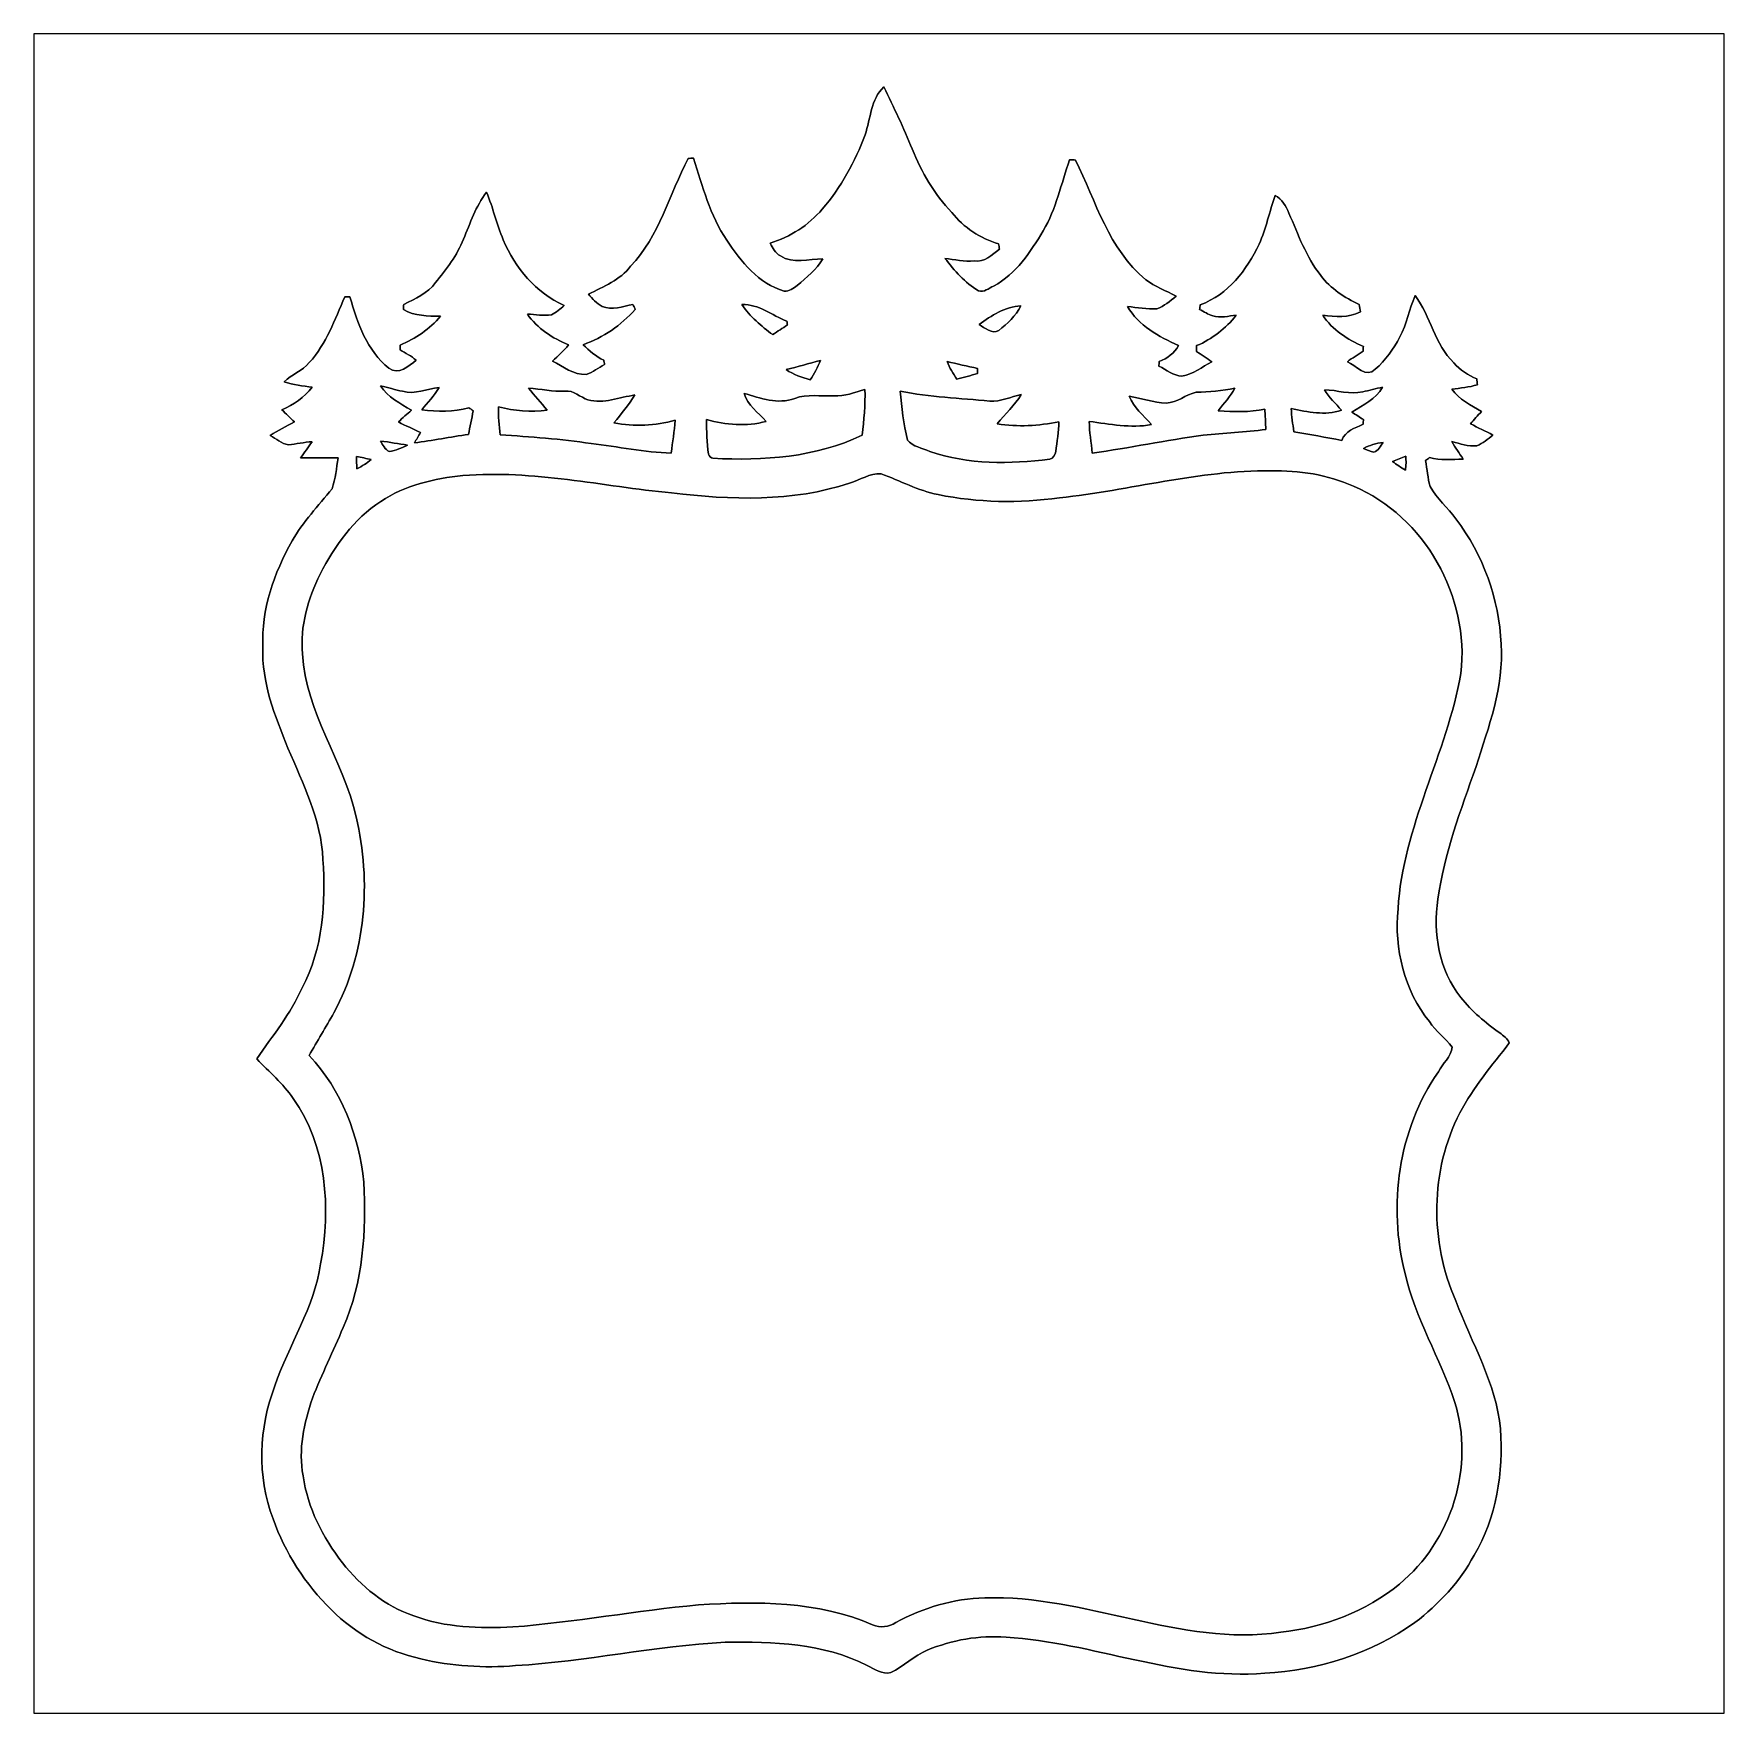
# Model space of a CAD drawing. Header units: centimetres. Extents: x -16.8 to 16.8, y -16.7 to 16.7.
import ezdxf

# ---------------------------------------------------------------- set-up
doc = ezdxf.new("R2010")
doc.units = ezdxf.units.CM
doc.header["$MEASUREMENT"] = 0
doc.layers.add('Layer 1', color=7, linetype='Continuous')

msp = doc.modelspace()

# ---------------------------------------------------------------- linework, layer by layer
at = {"layer": 'Layer 1', "color": 7}
for points, knots in [([(-16.77458, 16.66875), (-16.77458, 16.66875), (16.77458, 16.66875), (16.77458, 16.66875), (16.77458, 16.66875), (16.77458, 16.66875), (16.77458, -16.66875), (16.77458, -16.66875), (16.77458, -16.66875), (16.77458, -16.66875), (-16.77458, -16.66875), (-16.77458, -16.66875), (-16.77458, -16.66875), (-16.77458, -16.66875), (-16.77458, 16.66875), (-16.77458, 16.66875), (-16.77458, 16.66875), (-16.77458, 16.66875), (-16.77458, 16.66875), (-16.77458, 16.66875)], [0, 0, 0, 0, 0.16666667, 0.16666667, 0.16666667, 0.16666667, 0.33333333, 0.33333333, 0.33333333, 0.33333333, 0.5, 0.5, 0.5, 0.5, 0.66666667, 0.66666667, 0.66666667, 0.66666667, 1, 1, 1, 1]), ([(-0.27587, 14.66462), (-0.47519, 14.13122), (-0.75389, 13.62322), (-1.12536, 13.19036), (-1.12536, 13.19036), (-1.397, 12.86933), (-1.75895, 12.63332), (-2.16147, 12.51197), (-2.16147, 12.51197), (-2.11138, 12.41566), (-2.05599, 12.31477), (-1.95686, 12.26044), (-1.95686, 12.26044), (-1.7078, 12.09216), (-1.39347, 12.20152), (-1.11584, 12.20117), (-1.11584, 12.20117), (-1.24178, 11.98915), (-1.43757, 11.83428), (-1.62101, 11.67518), (-1.62101, 11.67518), (-1.69651, 11.62156), (-1.78047, 11.54677), (-1.8796, 11.563), (-1.8796, 11.563), (-2.39183, 11.70376), (-2.73791, 12.15178), (-3.02189, 12.57229), (-3.02189, 12.57229), (-3.35809, 13.06124), (-3.49709, 13.64474), (-3.68441, 14.1986), (-3.68441, 14.1986), (-3.71052, 14.19789), (-3.76202, 14.19578), (-3.78778, 14.19507), (-3.78778, 14.19507), (-4.15784, 13.47717), (-4.3621, 12.6559), (-4.92936, 12.05477), (-4.92936, 12.05477), (-5.1375, 11.77996), (-5.46664, 11.64978), (-5.7658, 11.50056), (-5.7658, 11.50056), (-5.68995, 11.40636), (-5.60599, 11.31464), (-5.49734, 11.25784), (-5.49734, 11.25784), (-5.3026, 11.16965), (-5.08353, 11.26067), (-4.88562, 11.2963), (-4.88562, 11.2963), (-4.86939, 11.26314), (-4.85281, 11.22998), (-4.83623, 11.19681), (-4.83623, 11.19681), (-5.12057, 10.88355), (-5.47229, 10.63801), (-5.87199, 10.4969), (-5.87199, 10.4969), (-5.75028, 10.37661), (-5.62046, 10.26125), (-5.46276, 10.18999), (-5.46276, 10.18999), (-5.45853, 10.16917), (-5.45042, 10.12719), (-5.44618, 10.10638), (-5.44618, 10.10638), (-5.56683, 10.03935), (-5.67866, 9.95221), (-5.80954, 9.90565), (-5.80954, 9.90565), (-6.06354, 9.89436), (-6.27098, 10.06052), (-6.48194, 10.17305), (-6.48194, 10.17305), (-6.37046, 10.27642), (-6.24981, 10.37167), (-6.16021, 10.49514), (-6.16021, 10.49514), (-6.47982, 10.62108), (-6.78109, 10.82146), (-6.97936, 11.10544), (-6.97936, 11.10544), (-6.81884, 11.09733), (-6.65798, 11.0677), (-6.49746, 11.08922), (-6.49746, 11.08922), (-6.40609, 11.13684), (-6.32636, 11.20846), (-6.24875, 11.27654), (-6.24875, 11.27654), (-6.8072, 11.52701), (-7.22207, 12.02231), (-7.45772, 12.57864), (-7.45772, 12.57864), (-7.59248, 12.88521), (-7.65493, 13.21752), (-7.79074, 13.52409), (-7.79074, 13.52409), (-8.00347, 13.24751), (-8.10719, 12.90849), (-8.2483, 12.59417), (-8.2483, 12.59417), (-8.37177, 12.27173), (-8.58379, 11.99303), (-8.80145, 11.7288), (-8.80145, 11.7288), (-8.95985, 11.52172), (-9.20362, 11.40707), (-9.43328, 11.29841), (-9.43328, 11.29841), (-9.43469, 11.27337), (-9.43716, 11.22257), (-9.43857, 11.19752), (-9.43857, 11.19752), (-9.21703, 11.05994), (-8.95526, 11.06629), (-8.70338, 11.06488), (-8.70338, 11.06488), (-8.91223, 10.80276), (-9.2015, 10.62249), (-9.50595, 10.49055), (-9.50595, 10.49055), (-9.50524, 10.46692), (-9.50419, 10.42), (-9.50348, 10.39636), (-9.50348, 10.39636), (-9.39553, 10.3311), (-9.28335, 10.27077), (-9.18563, 10.19034), (-9.18563, 10.19034), (-9.32674, 10.07216), (-9.5437, 9.88554), (-9.72644, 10.02841), (-9.72644, 10.02841), (-10.15788, 10.38154), (-10.35756, 10.92341), (-10.49973, 11.44411), (-10.49973, 11.44411), (-10.52548, 11.44517), (-10.57663, 11.44729), (-10.60203, 11.44799), (-10.60203, 11.44799), (-10.80382, 10.99714), (-10.96645, 10.51278), (-11.30653, 10.14201), (-11.30653, 10.14201), (-11.44376, 9.97761), (-11.65543, 9.90671), (-11.80641, 9.75819), (-11.80641, 9.75819), (-11.62368, 9.70527), (-11.436, 9.67669), (-11.24761, 9.65376), (-11.24761, 9.65376), (-11.40531, 9.45374), (-11.61768, 9.30487), (-11.85122, 9.20715), (-11.85122, 9.20715), (-11.76973, 9.12424), (-11.68294, 9.04663), (-11.60286, 8.96267), (-11.60286, 8.96267), (-11.76373, 8.87659), (-11.93024, 8.80004), (-12.08123, 8.69668), (-12.08123, 8.69668), (-11.9634, 8.63388), (-11.85827, 8.52946), (-11.72139, 8.51076), (-11.72139, 8.51076), (-11.56476, 8.52417), (-11.4106, 8.56156), (-11.25326, 8.57074), (-11.25326, 8.57074), (-11.32487, 8.46173), (-11.40354, 8.35766), (-11.47939, 8.25182), (-11.47939, 8.25182), (-11.23103, 8.24724), (-10.98268, 8.25747), (-10.73432, 8.25147), (-10.73432, 8.25147), (-10.76678, 8.0458), (-10.78689, 7.83519), (-10.85568, 7.63799), (-10.85568, 7.63799), (-11.12344, 7.2965), (-11.43635, 6.98641), (-11.6459, 6.60188), (-11.6459, 6.60188), (-12.00997, 5.96512), (-12.25832, 5.23981), (-12.22869, 4.49792), (-12.22869, 4.49792), (-12.25762, 3.79236), (-11.98774, 3.12843), (-11.73127, 2.48603), (-11.73127, 2.48603), (-11.42612, 1.77906), (-11.0744, 1.06398), (-11.03524, 0.28081), (-11.03524, 0.28081), (-10.97844, -0.57997), (-11.03277, -1.49366), (-11.45152, -2.26766), (-11.45152, -2.26766), (-11.67271, -2.78553), (-12.03854, -3.21804), (-12.34934, -3.68194), (-12.34934, -3.68194), (-12.10169, -3.93629), (-11.83181, -4.17266), (-11.62579, -4.4637), (-11.62579, -4.4637), (-10.95657, -5.40702), (-10.8772, -6.64281), (-11.08287, -7.74912), (-11.08287, -7.74912), (-11.20634, -8.61483), (-11.71152, -9.35249), (-11.99021, -10.16741), (-11.99021, -10.16741), (-12.31053, -11.00737), (-12.34758, -11.96446), (-12.02584, -12.81007), (-12.02584, -12.81007), (-11.78489, -13.48775), (-11.3859, -14.10794), (-10.87155, -14.61064), (-10.87155, -14.61064), (-10.39072, -15.09854), (-9.76383, -15.43967), (-9.09567, -15.58854), (-9.09567, -15.58854), (-8.48113, -15.73953), (-7.84225, -15.77375), (-7.21254, -15.72436), (-7.21254, -15.72436), (-5.81836, -15.63758), (-4.44747, -15.33842), (-3.05223, -15.26046), (-3.05223, -15.26046), (-2.10397, -15.24776), (-1.0989, -15.27669), (-0.23601, -15.72154), (-0.23601, -15.72154), (-0.08714, -15.79139), (0.06138, -15.90675), (0.23671, -15.86159), (0.23671, -15.86159), (0.49212, -15.74094), (0.69497, -15.52998), (0.95567, -15.41745), (0.95567, -15.41745), (1.44956, -15.21531), (1.98755, -15.11935), (2.5213, -15.15816), (2.5213, -15.15816), (4.25203, -15.26328), (5.90374, -16.02281), (7.65704, -15.87429), (7.65704, -15.87429), (8.71749, -15.82032), (9.7663, -15.48271), (10.63696, -14.87064), (10.63696, -14.87064), (11.10686, -14.50481), (11.52842, -14.06349), (11.80924, -13.53467), (11.80924, -13.53467), (12.25162, -12.78326), (12.40261, -11.88614), (12.33311, -11.02431), (12.33311, -11.02431), (12.24986, -10.1152), (11.76373, -9.32109), (11.44587, -8.48325), (11.44587, -8.48325), (10.92941, -7.3092), (10.93893, -5.89668), (11.52631, -4.75015), (11.52631, -4.75015), (11.79371, -4.24674), (12.16378, -3.81035), (12.51021, -3.36268), (12.51021, -3.36268), (12.47387, -3.27554), (12.39379, -3.22051), (12.32217, -3.16477), (12.32217, -3.16477), (12.03607, -2.96298), (11.76302, -2.73614), (11.54677, -2.45886), (11.54677, -2.45886), (11.11638, -1.91841), (10.98797, -1.18322), (11.09345, -0.51118), (11.09345, -0.51118), (11.21869, 0.39723), (11.54712, 1.26048), (11.84875, 2.12161), (11.84875, 2.12161), (12.09957, 2.90865), (12.40437, 3.71122), (12.34722, 4.5526), (12.34722, 4.5526), (12.31053, 5.44795), (11.9888, 6.32566), (11.45117, 7.04109), (11.45117, 7.04109), (11.28959, 7.26228), (11.07087, 7.44149), (10.93858, 7.6835), (10.93858, 7.6835), (10.89166, 7.85072), (10.8772, 8.02464), (10.84897, 8.19538), (10.84897, 8.19538), (10.87367, 8.21549), (10.89872, 8.2356), (10.92412, 8.25535), (10.92412, 8.25535), (11.14319, 8.19785), (11.37073, 8.21972), (11.5951, 8.22748), (11.5951, 8.22748), (11.5189, 8.34214), (11.43635, 8.45185), (11.37179, 8.57285), (11.37179, 8.57285), (11.53336, 8.53052), (11.69458, 8.47725), (11.86497, 8.4896), (11.86497, 8.4896), (11.98316, 8.54146), (12.08793, 8.62012), (12.1853, 8.70409), (12.1853, 8.70409), (12.03713, 8.77887), (11.88861, 8.85049), (11.7408, 8.92492), (11.7408, 8.92492), (11.80747, 9.01065), (11.88226, 9.08967), (11.95599, 9.1694), (11.95599, 9.1694), (11.74468, 9.29428), (11.51749, 9.40964), (11.36791, 9.61214), (11.36791, 9.61214), (11.5383, 9.63648), (11.71152, 9.65129), (11.87732, 9.70139), (11.87732, 9.70139), (11.87415, 9.73032), (11.86744, 9.78782), (11.86427, 9.81639), (11.86427, 9.81639), (11.69317, 9.8933), (11.52984, 9.99278), (11.40742, 10.13707), (11.40742, 10.13707), (11.02889, 10.50572), (10.95057, 11.05747), (10.64013, 11.47233), (10.64013, 11.47233), (10.52477, 11.20387), (10.47644, 10.90965), (10.3378, 10.65036), (10.3378, 10.65036), (10.20833, 10.41576), (10.05593, 10.18611), (9.84885, 10.01289), (9.84885, 10.01289), (9.67599, 9.81357), (9.45409, 10.09579), (9.29675, 10.15965), (9.29675, 10.15965), (9.39659, 10.23302), (9.50136, 10.29899), (9.60649, 10.36567), (9.60649, 10.36567), (9.60826, 10.38895), (9.61214, 10.43622), (9.6139, 10.45951), (9.6139, 10.45951), (9.3024, 10.6045), (8.99654, 10.78653), (8.80816, 11.08357), (8.80816, 11.08357), (9.05792, 11.04829), (9.32039, 11.02501), (9.55322, 11.14707), (9.55322, 11.14707), (9.54581, 11.19576), (9.53911, 11.24409), (9.53276, 11.29242), (9.53276, 11.29242), (9.24419, 11.43353), (8.9602, 11.60851), (8.76723, 11.87097), (8.76723, 11.87097), (8.47654, 12.23857), (8.31885, 12.68483), (8.13611, 13.11028), (8.13611, 13.11028), (8.07861, 13.24998), (7.995, 13.38262), (7.86271, 13.462), (7.86271, 13.462), (7.74982, 13.14132), (7.68315, 12.80477), (7.54662, 12.49221), (7.54662, 12.49221), (7.29791, 11.98316), (6.93032, 11.48715), (6.37611, 11.29136), (6.37611, 11.29136), (6.37328, 11.26772), (6.36693, 11.22116), (6.36376, 11.19752), (6.36376, 11.19752), (6.44807, 11.15166), (6.53062, 11.10086), (6.62234, 11.07017), (6.62234, 11.07017), (6.7751, 11.0169), (6.93526, 11.07158), (7.09154, 11.08146), (7.09154, 11.08146), (6.87987, 10.82146), (6.61458, 10.60768), (6.30379, 10.47821), (6.30379, 10.47821), (6.30237, 10.44011), (6.30096, 10.40165), (6.29991, 10.3632), (6.29991, 10.3632), (6.40256, 10.29582), (6.50487, 10.22844), (6.60612, 10.15824), (6.60612, 10.15824), (6.41385, 10.05664), (6.23147, 9.91376), (6.01345, 9.87178), (6.01345, 9.87178), (5.84235, 9.87778), (5.70406, 10.00407), (5.55519, 10.0711), (5.55519, 10.0711), (5.55696, 10.09403), (5.56084, 10.13989), (5.5626, 10.16282), (5.5626, 10.16282), (5.71959, 10.22562), (5.86352, 10.3251), (5.94254, 10.47891), (5.94254, 10.47891), (5.55343, 10.66165), (5.15091, 10.86838), (4.93113, 11.25784), (4.93113, 11.25784), (5.12445, 11.22715), (5.31812, 11.20387), (5.51462, 11.20881), (5.51462, 11.20881), (5.65644, 11.26596), (5.78026, 11.35874), (5.89597, 11.45752), (5.89597, 11.45752), (5.69807, 11.57111), (5.47582, 11.64343), (5.29625, 11.78666), (5.29625, 11.78666), (4.55718, 12.39379), (4.30706, 13.34135), (3.89855, 14.16332), (3.89855, 14.16332), (3.86997, 14.16438), (3.81212, 14.16579), (3.78319, 14.1665), (3.78319, 14.1665), (3.61597, 13.69519), (3.51614, 13.19495), (3.25931, 12.76032), (3.25931, 12.76032), (3.00884, 12.33593), (2.71886, 11.90166), (2.27401, 11.66036), (2.27401, 11.66036), (2.18193, 11.61944), (2.07998, 11.52701), (1.97238, 11.56829), (1.97238, 11.56829), (1.70145, 11.72457), (1.49966, 11.9694), (1.30951, 12.2114), (1.30951, 12.2114), (1.50072, 12.18283), (1.69263, 12.14543), (1.88736, 12.1599), (1.88736, 12.1599), (2.09338, 12.12674), (2.2412, 12.28302), (2.38901, 12.39273), (2.38901, 12.39273), (2.38548, 12.41884), (2.37843, 12.47105), (2.3749, 12.4968), (2.3749, 12.4968), (2.01013, 12.60934), (1.68099, 12.821), (1.44568, 13.12298), (1.44568, 13.12298), (1.09961, 13.48281), (0.8442, 13.92026), (0.65969, 14.38204), (0.65969, 14.38204), (0.48895, 14.80009), (0.29598, 15.20825), (0.09631, 15.61289), (0.09631, 15.61289), (-0.16792, 15.36771), (-0.16369, 14.98318), (-0.27587, 14.66462)], [0, 0, 0, 0, 0.0075188, 0.0075188, 0.0075188, 0.0075188, 0.01503759, 0.01503759, 0.01503759, 0.01503759, 0.02255639, 0.02255639, 0.02255639, 0.02255639, 0.03007519, 0.03007519, 0.03007519, 0.03007519, 0.03759398, 0.03759398, 0.03759398, 0.03759398, 0.04511278, 0.04511278, 0.04511278, 0.04511278, 0.05263158, 0.05263158, 0.05263158, 0.05263158, 0.06015038, 0.06015038, 0.06015038, 0.06015038, 0.06766917, 0.06766917, 0.06766917, 0.06766917, 0.07518797, 0.07518797, 0.07518797, 0.07518797, 0.08270677, 0.08270677, 0.08270677, 0.08270677, 0.09022556, 0.09022556, 0.09022556, 0.09022556, 0.09774436, 0.09774436, 0.09774436, 0.09774436, 0.10526316, 0.10526316, 0.10526316, 0.10526316, 0.11278195, 0.11278195, 0.11278195, 0.11278195, 0.12030075, 0.12030075, 0.12030075, 0.12030075, 0.12781955, 0.12781955, 0.12781955, 0.12781955, 0.13533835, 0.13533835, 0.13533835, 0.13533835, 0.14285714, 0.14285714, 0.14285714, 0.14285714, 0.15037594, 0.15037594, 0.15037594, 0.15037594, 0.15789474, 0.15789474, 0.15789474, 0.15789474, 0.16541353, 0.16541353, 0.16541353, 0.16541353, 0.17293233, 0.17293233, 0.17293233, 0.17293233, 0.18045113, 0.18045113, 0.18045113, 0.18045113, 0.18796992, 0.18796992, 0.18796992, 0.18796992, 0.19548872, 0.19548872, 0.19548872, 0.19548872, 0.20300752, 0.20300752, 0.20300752, 0.20300752, 0.21052632, 0.21052632, 0.21052632, 0.21052632, 0.21804511, 0.21804511, 0.21804511, 0.21804511, 0.22556391, 0.22556391, 0.22556391, 0.22556391, 0.23308271, 0.23308271, 0.23308271, 0.23308271, 0.2406015, 0.2406015, 0.2406015, 0.2406015, 0.2481203, 0.2481203, 0.2481203, 0.2481203, 0.2556391, 0.2556391, 0.2556391, 0.2556391, 0.26315789, 0.26315789, 0.26315789, 0.26315789, 0.27067669, 0.27067669, 0.27067669, 0.27067669, 0.27819549, 0.27819549, 0.27819549, 0.27819549, 0.28571429, 0.28571429, 0.28571429, 0.28571429, 0.29323308, 0.29323308, 0.29323308, 0.29323308, 0.30075188, 0.30075188, 0.30075188, 0.30075188, 0.30827068, 0.30827068, 0.30827068, 0.30827068, 0.31578947, 0.31578947, 0.31578947, 0.31578947, 0.32330827, 0.32330827, 0.32330827, 0.32330827, 0.33082707, 0.33082707, 0.33082707, 0.33082707, 0.33834586, 0.33834586, 0.33834586, 0.33834586, 0.34586466, 0.34586466, 0.34586466, 0.34586466, 0.35338346, 0.35338346, 0.35338346, 0.35338346, 0.36090226, 0.36090226, 0.36090226, 0.36090226, 0.36842105, 0.36842105, 0.36842105, 0.36842105, 0.37593985, 0.37593985, 0.37593985, 0.37593985, 0.38345865, 0.38345865, 0.38345865, 0.38345865, 0.39097744, 0.39097744, 0.39097744, 0.39097744, 0.39849624, 0.39849624, 0.39849624, 0.39849624, 0.40601504, 0.40601504, 0.40601504, 0.40601504, 0.41353383, 0.41353383, 0.41353383, 0.41353383, 0.42105263, 0.42105263, 0.42105263, 0.42105263, 0.42857143, 0.42857143, 0.42857143, 0.42857143, 0.43609023, 0.43609023, 0.43609023, 0.43609023, 0.44360902, 0.44360902, 0.44360902, 0.44360902, 0.45112782, 0.45112782, 0.45112782, 0.45112782, 0.45864662, 0.45864662, 0.45864662, 0.45864662, 0.46616541, 0.46616541, 0.46616541, 0.46616541, 0.47368421, 0.47368421, 0.47368421, 0.47368421, 0.48120301, 0.48120301, 0.48120301, 0.48120301, 0.4887218, 0.4887218, 0.4887218, 0.4887218, 0.4962406, 0.4962406, 0.4962406, 0.4962406, 0.5037594, 0.5037594, 0.5037594, 0.5037594, 0.5112782, 0.5112782, 0.5112782, 0.5112782, 0.51879699, 0.51879699, 0.51879699, 0.51879699, 0.52631579, 0.52631579, 0.52631579, 0.52631579, 0.53383459, 0.53383459, 0.53383459, 0.53383459, 0.54135338, 0.54135338, 0.54135338, 0.54135338, 0.54887218, 0.54887218, 0.54887218, 0.54887218, 0.55639098, 0.55639098, 0.55639098, 0.55639098, 0.56390977, 0.56390977, 0.56390977, 0.56390977, 0.57142857, 0.57142857, 0.57142857, 0.57142857, 0.57894737, 0.57894737, 0.57894737, 0.57894737, 0.58646617, 0.58646617, 0.58646617, 0.58646617, 0.59398496, 0.59398496, 0.59398496, 0.59398496, 0.60150376, 0.60150376, 0.60150376, 0.60150376, 0.60902256, 0.60902256, 0.60902256, 0.60902256, 0.61654135, 0.61654135, 0.61654135, 0.61654135, 0.62406015, 0.62406015, 0.62406015, 0.62406015, 0.63157895, 0.63157895, 0.63157895, 0.63157895, 0.63909774, 0.63909774, 0.63909774, 0.63909774, 0.64661654, 0.64661654, 0.64661654, 0.64661654, 0.65413534, 0.65413534, 0.65413534, 0.65413534, 0.66165414, 0.66165414, 0.66165414, 0.66165414, 0.66917293, 0.66917293, 0.66917293, 0.66917293, 0.67669173, 0.67669173, 0.67669173, 0.67669173, 0.68421053, 0.68421053, 0.68421053, 0.68421053, 0.69172932, 0.69172932, 0.69172932, 0.69172932, 0.69924812, 0.69924812, 0.69924812, 0.69924812, 0.70676692, 0.70676692, 0.70676692, 0.70676692, 0.71428571, 0.71428571, 0.71428571, 0.71428571, 0.72180451, 0.72180451, 0.72180451, 0.72180451, 0.72932331, 0.72932331, 0.72932331, 0.72932331, 0.73684211, 0.73684211, 0.73684211, 0.73684211, 0.7443609, 0.7443609, 0.7443609, 0.7443609, 0.7518797, 0.7518797, 0.7518797, 0.7518797, 0.7593985, 0.7593985, 0.7593985, 0.7593985, 0.76691729, 0.76691729, 0.76691729, 0.76691729, 0.77443609, 0.77443609, 0.77443609, 0.77443609, 0.78195489, 0.78195489, 0.78195489, 0.78195489, 0.78947368, 0.78947368, 0.78947368, 0.78947368, 0.79699248, 0.79699248, 0.79699248, 0.79699248, 0.80451128, 0.80451128, 0.80451128, 0.80451128, 0.81203008, 0.81203008, 0.81203008, 0.81203008, 0.81954887, 0.81954887, 0.81954887, 0.81954887, 0.82706767, 0.82706767, 0.82706767, 0.82706767, 0.83458647, 0.83458647, 0.83458647, 0.83458647, 0.84210526, 0.84210526, 0.84210526, 0.84210526, 0.84962406, 0.84962406, 0.84962406, 0.84962406, 0.85714286, 0.85714286, 0.85714286, 0.85714286, 0.86466165, 0.86466165, 0.86466165, 0.86466165, 0.87218045, 0.87218045, 0.87218045, 0.87218045, 0.87969925, 0.87969925, 0.87969925, 0.87969925, 0.88721805, 0.88721805, 0.88721805, 0.88721805, 0.89473684, 0.89473684, 0.89473684, 0.89473684, 0.90225564, 0.90225564, 0.90225564, 0.90225564, 0.90977444, 0.90977444, 0.90977444, 0.90977444, 0.91729323, 0.91729323, 0.91729323, 0.91729323, 0.92481203, 0.92481203, 0.92481203, 0.92481203, 0.93233083, 0.93233083, 0.93233083, 0.93233083, 0.93984962, 0.93984962, 0.93984962, 0.93984962, 0.94736842, 0.94736842, 0.94736842, 0.94736842, 0.95488722, 0.95488722, 0.95488722, 0.95488722, 0.96240602, 0.96240602, 0.96240602, 0.96240602, 0.96992481, 0.96992481, 0.96992481, 0.96992481, 0.97744361, 0.97744361, 0.97744361, 0.97744361, 0.98496241, 0.98496241, 0.98496241, 0.98496241, 1, 1, 1, 1]), ([(-2.71992, 11.29312), (-2.38689, 11.309), (-2.12302, 11.07863), (-1.82704, 10.96363), (-1.82704, 10.96363), (-1.82457, 10.94528), (-1.81963, 10.90789), (-1.81716, 10.88919), (-1.81716, 10.88919), (-1.91453, 10.82569), (-2.01189, 10.76149), (-2.1082, 10.69693), (-2.1082, 10.69693), (-2.33539, 10.86873), (-2.56328, 11.05112), (-2.71992, 11.29312)], [0, 0, 0, 0, 0.2, 0.2, 0.2, 0.2, 0.4, 0.4, 0.4, 0.4, 0.6, 0.6, 0.6, 0.6, 1, 1, 1, 1]), ([(1.98543, 10.89519), (2.22991, 11.07581), (2.50155, 11.25432), (2.81587, 11.26596), (2.81587, 11.26596), (2.71251, 11.07087), (2.54988, 10.91248), (2.37525, 10.78159), (2.37525, 10.78159), (2.24049, 10.69093), (2.10256, 10.84016), (1.98543, 10.89519)], [0, 0, 0, 0, 0.25, 0.25, 0.25, 0.25, 0.5, 0.5, 0.5, 0.5, 1, 1, 1, 1]), ([(-1.84291, 10.00372), (-1.61502, 10.06087), (-1.38818, 10.12296), (-1.16134, 10.18575), (-1.16134, 10.18575), (-1.21391, 10.04958), (-1.28658, 9.92329), (-1.36349, 9.79981), (-1.36349, 9.79981), (-1.53211, 9.84426), (-1.69898, 9.90353), (-1.84291, 10.00372)], [0, 0, 0, 0, 0.25, 0.25, 0.25, 0.25, 0.5, 0.5, 0.5, 0.5, 1, 1, 1, 1]), ([(1.35079, 10.16247), (1.55222, 10.11837), (1.75225, 10.06722), (1.95474, 10.02594), (1.95474, 10.02594), (1.95545, 10.00125), (1.95721, 9.95151), (1.95792, 9.92681), (1.95792, 9.92681), (1.81963, 9.88589), (1.68063, 9.84603), (1.54164, 9.8104), (1.54164, 9.8104), (1.47214, 9.92434), (1.40194, 10.03864), (1.35079, 10.16247)], [0, 0, 0, 0, 0.2, 0.2, 0.2, 0.2, 0.4, 0.4, 0.4, 0.4, 0.6, 0.6, 0.6, 0.6, 1, 1, 1, 1]), ([(-9.89118, 9.68093), (-9.74408, 9.64988), (-9.60191, 9.60014), (-9.45409, 9.57227), (-9.45409, 9.57227), (-9.20891, 9.50277), (-8.97361, 9.6206), (-8.73266, 9.64847), (-8.73266, 9.64847), (-8.81839, 9.4802), (-8.96126, 9.35284), (-9.07486, 9.20432), (-9.07486, 9.20432), (-8.76371, 9.16905), (-8.44303, 9.15458), (-8.13929, 9.24701), (-8.13929, 9.24701), (-8.11142, 9.22514), (-8.0832, 9.20327), (-8.05533, 9.18139), (-8.05533, 9.18139), (-8.08355, 9.02476), (-8.11636, 8.86919), (-8.14811, 8.71326), (-8.14811, 8.71326), (-8.50759, 8.66916), (-8.86213, 8.59508), (-9.22091, 8.54745), (-9.22091, 8.54745), (-9.18034, 8.61624), (-9.14012, 8.68504), (-9.10167, 8.75489), (-9.10167, 8.75489), (-9.24701, 8.82332), (-9.39306, 8.89), (-9.53664, 8.96267), (-9.53664, 8.96267), (-9.45762, 9.04769), (-9.36766, 9.12072), (-9.27947, 9.19586), (-9.27947, 9.19586), (-9.50101, 9.33379), (-9.74901, 9.45197), (-9.89118, 9.68093)], [0, 0, 0, 0, 0.08333333, 0.08333333, 0.08333333, 0.08333333, 0.16666667, 0.16666667, 0.16666667, 0.16666667, 0.25, 0.25, 0.25, 0.25, 0.33333333, 0.33333333, 0.33333333, 0.33333333, 0.41666667, 0.41666667, 0.41666667, 0.41666667, 0.5, 0.5, 0.5, 0.5, 0.58333333, 0.58333333, 0.58333333, 0.58333333, 0.66666667, 0.66666667, 0.66666667, 0.66666667, 0.75, 0.75, 0.75, 0.75, 0.83333333, 0.83333333, 0.83333333, 0.83333333, 1, 1, 1, 1]), ([(-6.95607, 9.63471), (-6.71336, 9.61778), (-6.47241, 9.56063), (-6.22829, 9.57756), (-6.22829, 9.57756), (-6.05755, 9.5952), (-5.92843, 9.45444), (-5.77779, 9.40047), (-5.77779, 9.40047), (-5.46135, 9.32004), (-5.15232, 9.45127), (-4.84293, 9.49995), (-4.84293, 9.49995), (-4.96429, 9.3024), (-5.11739, 9.12742), (-5.26027, 8.94574), (-5.26027, 8.94574), (-4.85528, 8.87024), (-4.44112, 8.88859), (-4.04389, 8.99619), (-4.04389, 8.99619), (-4.06541, 8.77887), (-4.09504, 8.56262), (-4.12397, 8.34602), (-4.12397, 8.34602), (-4.65843, 8.35872), (-5.18336, 8.47619), (-5.71359, 8.53369), (-5.71359, 8.53369), (-6.31296, 8.62718), (-6.91762, 8.66704), (-7.52193, 8.70832), (-7.52193, 8.70832), (-7.53886, 8.89212), (-7.55509, 9.07662), (-7.55297, 9.26112), (-7.55297, 9.26112), (-7.23653, 9.18563), (-6.91056, 9.15776), (-6.58636, 9.19727), (-6.58636, 9.19727), (-6.70172, 9.35002), (-6.84142, 9.48196), (-6.95607, 9.63471)], [0, 0, 0, 0, 0.08333333, 0.08333333, 0.08333333, 0.08333333, 0.16666667, 0.16666667, 0.16666667, 0.16666667, 0.25, 0.25, 0.25, 0.25, 0.33333333, 0.33333333, 0.33333333, 0.33333333, 0.41666667, 0.41666667, 0.41666667, 0.41666667, 0.5, 0.5, 0.5, 0.5, 0.58333333, 0.58333333, 0.58333333, 0.58333333, 0.66666667, 0.66666667, 0.66666667, 0.66666667, 0.75, 0.75, 0.75, 0.75, 0.83333333, 0.83333333, 0.83333333, 0.83333333, 1, 1, 1, 1]), ([(-0.89888, 9.48478), (-0.68333, 9.46926), (-0.48084, 9.54687), (-0.27975, 9.60967), (-0.27975, 9.60967), (-0.26988, 9.30487), (-0.2981, 9.00077), (-0.33655, 8.69879), (-0.33655, 8.69879), (-1.25377, 8.25923), (-2.29623, 8.19044), (-3.29706, 8.24265), (-3.29706, 8.24265), (-3.34116, 8.24336), (-3.36832, 8.2871), (-3.38596, 8.32167), (-3.38596, 8.32167), (-3.41418, 8.55169), (-3.42477, 8.78311), (-3.42371, 9.01453), (-3.42371, 9.01453), (-3.04165, 8.90058), (-2.6289, 8.86954), (-2.24084, 8.97431), (-2.24084, 8.97431), (-2.39783, 9.15), (-2.60773, 9.29252), (-2.67864, 9.52888), (-2.67864, 9.52888), (-2.35373, 9.4421), (-2.00625, 9.30099), (-1.67358, 9.43222), (-1.67358, 9.43222), (-1.42487, 9.52359), (-1.15676, 9.46679), (-0.89888, 9.48478)], [0, 0, 0, 0, 0.1, 0.1, 0.1, 0.1, 0.2, 0.2, 0.2, 0.2, 0.3, 0.3, 0.3, 0.3, 0.4, 0.4, 0.4, 0.4, 0.5, 0.5, 0.5, 0.5, 0.6, 0.6, 0.6, 0.6, 0.7, 0.7, 0.7, 0.7, 0.8, 0.8, 0.8, 0.8, 1, 1, 1, 1]), ([(0.42263, 9.57509), (1.00789, 9.4488), (1.60761, 9.43998), (2.20063, 9.37719), (2.20063, 9.37719), (2.4197, 9.36166), (2.61761, 9.46079), (2.82469, 9.51089), (2.82469, 9.51089), (2.69663, 9.29076), (2.50402, 9.12248), (2.34632, 8.92563), (2.34632, 8.92563), (2.75519, 8.86037), (3.1683, 8.88541), (3.57223, 8.96832), (3.57223, 8.96832), (3.55671, 8.77111), (3.54154, 8.57321), (3.50696, 8.37777), (3.50696, 8.37777), (3.49779, 8.31144), (3.45652, 8.24406), (3.38949, 8.22431), (3.38949, 8.22431), (2.5968, 8.12835), (1.772, 8.11495), (1.00753, 8.37741), (1.00753, 8.37741), (0.85937, 8.44656), (0.66887, 8.47055), (0.56586, 8.60531), (0.56586, 8.60531), (0.48613, 8.92281), (0.44873, 9.24948), (0.42263, 9.57509)], [0, 0, 0, 0, 0.1, 0.1, 0.1, 0.1, 0.2, 0.2, 0.2, 0.2, 0.3, 0.3, 0.3, 0.3, 0.4, 0.4, 0.4, 0.4, 0.5, 0.5, 0.5, 0.5, 0.6, 0.6, 0.6, 0.6, 0.7, 0.7, 0.7, 0.7, 0.8, 0.8, 0.8, 0.8, 1, 1, 1, 1]), ([(6.29426, 9.55428), (6.55285, 9.5631), (6.81179, 9.57792), (7.06473, 9.63648), (7.06473, 9.63648), (6.97583, 9.47173), (6.8453, 9.33591), (6.73382, 9.18704), (6.73382, 9.18704), (7.04109, 9.15952), (7.3533, 9.15494), (7.65634, 9.2202), (7.65634, 9.2202), (7.66198, 9.11895), (7.67362, 8.91611), (7.67927, 8.81486), (7.67927, 8.81486), (7.26616, 8.76194), (6.84953, 8.74748), (6.43643, 8.69809), (6.43643, 8.69809), (5.69807, 8.60496), (4.97029, 8.44303), (4.23298, 8.34672), (4.23298, 8.34672), (4.21393, 8.55557), (4.17336, 8.76406), (4.17266, 8.97431), (4.17266, 8.97431), (4.58047, 8.91681), (4.99392, 8.83814), (5.40561, 8.91011), (5.40561, 8.91011), (5.25286, 9.09426), (5.04931, 9.24384), (4.9657, 9.47632), (4.9657, 9.47632), (5.21053, 9.43363), (5.44759, 9.34367), (5.69877, 9.33803), (5.69877, 9.33803), (5.91714, 9.34861), (6.08824, 9.5056), (6.29426, 9.55428)], [0, 0, 0, 0, 0.08333333, 0.08333333, 0.08333333, 0.08333333, 0.16666667, 0.16666667, 0.16666667, 0.16666667, 0.25, 0.25, 0.25, 0.25, 0.33333333, 0.33333333, 0.33333333, 0.33333333, 0.41666667, 0.41666667, 0.41666667, 0.41666667, 0.5, 0.5, 0.5, 0.5, 0.58333333, 0.58333333, 0.58333333, 0.58333333, 0.66666667, 0.66666667, 0.66666667, 0.66666667, 0.75, 0.75, 0.75, 0.75, 0.83333333, 0.83333333, 0.83333333, 0.83333333, 1, 1, 1, 1]), ([(9.59979, 9.55922), (9.73102, 9.59167), (9.86084, 9.63083), (9.9949, 9.65165), (9.9949, 9.65165), (9.86508, 9.41423), (9.60261, 9.30381), (9.38706, 9.15917), (9.38706, 9.15917), (9.46185, 9.10731), (9.53841, 9.05827), (9.61602, 9.01065), (9.61602, 9.01065), (9.61355, 8.98737), (9.60896, 8.9408), (9.60649, 8.91752), (9.60649, 8.91752), (9.44386, 8.84273), (9.25371, 8.78064), (9.18351, 8.59755), (9.18351, 8.59755), (8.86777, 8.65787), (8.55098, 8.71432), (8.23454, 8.7697), (8.23454, 8.7697), (8.21231, 8.9221), (8.18691, 9.0738), (8.18056, 9.22761), (8.18056, 9.22761), (8.50971, 9.16693), (8.85014, 9.08085), (9.17928, 9.19551), (9.17928, 9.19551), (9.06321, 9.3285), (8.93057, 9.4488), (8.84096, 9.60296), (8.84096, 9.60296), (9.09391, 9.59414), (9.34649, 9.50524), (9.59979, 9.55922)], [0, 0, 0, 0, 0.09090909, 0.09090909, 0.09090909, 0.09090909, 0.18181818, 0.18181818, 0.18181818, 0.18181818, 0.27272727, 0.27272727, 0.27272727, 0.27272727, 0.36363636, 0.36363636, 0.36363636, 0.36363636, 0.45454545, 0.45454545, 0.45454545, 0.45454545, 0.54545455, 0.54545455, 0.54545455, 0.54545455, 0.63636364, 0.63636364, 0.63636364, 0.63636364, 0.72727273, 0.72727273, 0.72727273, 0.72727273, 0.81818182, 0.81818182, 0.81818182, 0.81818182, 1, 1, 1, 1]), ([(-9.89259, 8.58414), (-9.71268, 8.56121), (-9.53382, 8.53052), (-9.35461, 8.50265), (-9.35461, 8.50265), (-9.47208, 8.44903), (-9.59132, 8.39717), (-9.72009, 8.37565), (-9.72009, 8.37565), (-9.80511, 8.41728), (-9.84673, 8.50688), (-9.89259, 8.58414)], [0, 0, 0, 0, 0.25, 0.25, 0.25, 0.25, 0.5, 0.5, 0.5, 0.5, 1, 1, 1, 1]), ([(9.6139, 8.43844), (9.73702, 8.49947), (9.86755, 8.53863), (10.00478, 8.55698), (10.00478, 8.55698), (9.95257, 8.48536), (9.90882, 8.39505), (9.82098, 8.36154), (9.82098, 8.36154), (9.74796, 8.37459), (9.68093, 8.40881), (9.6139, 8.43844)], [0, 0, 0, 0, 0.25, 0.25, 0.25, 0.25, 0.5, 0.5, 0.5, 0.5, 1, 1, 1, 1]), ([(-10.36849, 8.27899), (-10.27113, 8.25959), (-10.17411, 8.23877), (-10.07745, 8.21619), (-10.07745, 8.21619), (-10.16388, 8.14387), (-10.26125, 8.08672), (-10.36179, 8.03628), (-10.36179, 8.03628), (-10.36673, 8.11742), (-10.36884, 8.1982), (-10.36849, 8.27899)], [0, 0, 0, 0, 0.25, 0.25, 0.25, 0.25, 0.5, 0.5, 0.5, 0.5, 1, 1, 1, 1]), ([(10.1921, 8.17915), (10.27783, 8.2169), (10.36567, 8.25077), (10.45351, 8.28428), (10.45351, 8.28428), (10.46374, 8.1915), (10.46198, 8.09837), (10.44751, 8.00629), (10.44751, 8.00629), (10.35932, 8.05991), (10.27395, 8.11706), (10.1921, 8.17915)], [0, 0, 0, 0, 0.25, 0.25, 0.25, 0.25, 0.5, 0.5, 0.5, 0.5, 1, 1, 1, 1]), ([(3.58105, 7.45631), (4.9844, 7.60554), (6.35882, 8.00876), (7.77875, 7.99359), (7.77875, 7.99359), (8.33684, 8.00488), (8.90305, 7.91598), (9.41564, 7.68985), (9.41564, 7.68985), (10.83416, 7.09189), (11.72527, 5.48781), (11.5503, 3.97016), (11.5503, 3.97016), (11.26772, 2.37843), (10.39566, 0.92886), (10.30076, -0.70379), (10.30076, -0.70379), (10.22491, -1.49154), (10.42282, -2.31916), (10.92482, -2.94111), (10.92482, -2.94111), (11.04829, -3.13267), (11.24267, -3.26319), (11.37285, -3.44699), (11.37285, -3.44699), (11.3598, -3.63996), (11.18411, -3.77366), (11.10121, -3.93771), (11.10121, -3.93771), (10.30252, -5.08847), (10.10073, -6.59483), (10.44046, -7.94068), (10.44046, -7.94068), (10.64648, -8.83356), (11.13755, -9.61954), (11.42259, -10.4842), (11.42259, -10.4842), (11.83358, -11.76408), (11.36438, -13.25739), (10.32933, -14.10441), (10.32933, -14.10441), (9.66258, -14.65086), (8.82862, -14.97118), (7.97419, -15.06044), (7.97419, -15.06044), (5.97323, -15.35853), (4.09187, -14.3069), (2.10009, -14.38134), (2.10009, -14.38134), (1.48096, -14.38839), (0.87559, -14.57713), (0.33337, -14.86888), (0.33337, -14.86888), (0.19791, -14.95954), (0.02152, -14.98071), (-0.12665, -14.91192), (-0.12665, -14.91192), (-1.21073, -14.44343), (-2.42394, -14.44096), (-3.58069, -14.52033), (-3.58069, -14.52033), (-4.81295, -14.63111), (-6.03179, -14.86147), (-7.26581, -14.95742), (-7.26581, -14.95742), (-7.92445, -14.98071), (-8.60566, -14.97577), (-9.23043, -14.73623), (-9.23043, -14.73623), (-9.80123, -14.54644), (-10.27712, -14.14886), (-10.65036, -13.68566), (-10.65036, -13.68566), (-11.03101, -13.17625), (-11.34639, -12.59593), (-11.42859, -11.9567), (-11.42859, -11.9567), (-11.53407, -11.43776), (-11.40425, -10.90718), (-11.2455, -10.41329), (-11.2455, -10.41329), (-11.05747, -9.93951), (-10.82993, -9.48302), (-10.63554, -9.01206), (-10.63554, -9.01206), (-10.23479, -8.11142), (-10.17482, -7.09754), (-10.22456, -6.12634), (-10.22456, -6.12634), (-10.31875, -5.20488), (-10.66659, -4.29436), (-11.31006, -3.61456), (-11.31006, -3.61456), (-11.15131, -3.32811), (-10.98091, -3.04871), (-10.81828, -2.76437), (-10.81828, -2.76437), (-10.17693, -1.58715), (-10.07745, -0.16863), (-10.37414, 1.1243), (-10.37414, 1.1243), (-10.6232, 2.23838), (-11.38555, 3.19405), (-11.44058, 4.35751), (-11.44058, 4.35751), (-11.49562, 4.9089), (-11.32946, 5.45289), (-11.0938, 5.9436), (-11.0938, 5.9436), (-10.80029, 6.49887), (-10.42635, 7.03897), (-9.88871, 7.38293), (-9.88871, 7.38293), (-9.40964, 7.71137), (-8.82685, 7.8419), (-8.25712, 7.89869), (-8.25712, 7.89869), (-6.864, 8.01582), (-5.49522, 7.68562), (-4.11621, 7.55438), (-4.11621, 7.55438), (-2.94252, 7.41539), (-1.71803, 7.36917), (-0.58279, 7.75017), (-0.58279, 7.75017), (-0.37571, 7.81367), (-0.18309, 7.94632), (0.04198, 7.93468), (0.04198, 7.93468), (0.41839, 7.79745), (0.77435, 7.60024), (1.17122, 7.52263), (1.17122, 7.52263), (1.96215, 7.35789), (2.78165, 7.34942), (3.58105, 7.45631)], [0, 0, 0, 0, 0.02857143, 0.02857143, 0.02857143, 0.02857143, 0.05714286, 0.05714286, 0.05714286, 0.05714286, 0.08571429, 0.08571429, 0.08571429, 0.08571429, 0.11428571, 0.11428571, 0.11428571, 0.11428571, 0.14285714, 0.14285714, 0.14285714, 0.14285714, 0.17142857, 0.17142857, 0.17142857, 0.17142857, 0.2, 0.2, 0.2, 0.2, 0.22857143, 0.22857143, 0.22857143, 0.22857143, 0.25714286, 0.25714286, 0.25714286, 0.25714286, 0.28571429, 0.28571429, 0.28571429, 0.28571429, 0.31428571, 0.31428571, 0.31428571, 0.31428571, 0.34285714, 0.34285714, 0.34285714, 0.34285714, 0.37142857, 0.37142857, 0.37142857, 0.37142857, 0.4, 0.4, 0.4, 0.4, 0.42857143, 0.42857143, 0.42857143, 0.42857143, 0.45714286, 0.45714286, 0.45714286, 0.45714286, 0.48571429, 0.48571429, 0.48571429, 0.48571429, 0.51428571, 0.51428571, 0.51428571, 0.51428571, 0.54285714, 0.54285714, 0.54285714, 0.54285714, 0.57142857, 0.57142857, 0.57142857, 0.57142857, 0.6, 0.6, 0.6, 0.6, 0.62857143, 0.62857143, 0.62857143, 0.62857143, 0.65714286, 0.65714286, 0.65714286, 0.65714286, 0.68571429, 0.68571429, 0.68571429, 0.68571429, 0.71428571, 0.71428571, 0.71428571, 0.71428571, 0.74285714, 0.74285714, 0.74285714, 0.74285714, 0.77142857, 0.77142857, 0.77142857, 0.77142857, 0.8, 0.8, 0.8, 0.8, 0.82857143, 0.82857143, 0.82857143, 0.82857143, 0.85714286, 0.85714286, 0.85714286, 0.85714286, 0.88571429, 0.88571429, 0.88571429, 0.88571429, 0.91428571, 0.91428571, 0.91428571, 0.91428571, 0.94285714, 0.94285714, 0.94285714, 0.94285714, 1, 1, 1, 1])]:
    msp.add_open_spline(points, degree=3, knots=knots, dxfattribs=at)
at = {"layer": 'Layer 1', "color": 251}
for points, knots in [([(-0.27587, 14.66462), (-0.16369, 14.98318), (-0.16792, 15.36771), (0.09631, 15.61289), (0.09631, 15.61289), (0.29598, 15.20825), (0.48895, 14.80009), (0.65969, 14.38204), (0.65969, 14.38204), (0.8442, 13.92026), (1.09961, 13.48281), (1.44568, 13.12298), (1.44568, 13.12298), (1.68099, 12.821), (2.01013, 12.60934), (2.3749, 12.4968), (2.3749, 12.4968), (2.37843, 12.47105), (2.38548, 12.41884), (2.38901, 12.39273), (2.38901, 12.39273), (2.2412, 12.28302), (2.09338, 12.12674), (1.88736, 12.1599), (1.88736, 12.1599), (1.69263, 12.14543), (1.50072, 12.18283), (1.30951, 12.2114), (1.30951, 12.2114), (1.49966, 11.9694), (1.70145, 11.72457), (1.97238, 11.56829), (1.97238, 11.56829), (2.07998, 11.52701), (2.18193, 11.61944), (2.27401, 11.66036), (2.27401, 11.66036), (2.71886, 11.90166), (3.00884, 12.33593), (3.25931, 12.76032), (3.25931, 12.76032), (3.51614, 13.19495), (3.61597, 13.69519), (3.78319, 14.1665), (3.78319, 14.1665), (3.81212, 14.16579), (3.86997, 14.16438), (3.89855, 14.16332), (3.89855, 14.16332), (4.30706, 13.34135), (4.55718, 12.39379), (5.29625, 11.78666), (5.29625, 11.78666), (5.47582, 11.64343), (5.69807, 11.57111), (5.89597, 11.45752), (5.89597, 11.45752), (5.78026, 11.35874), (5.65644, 11.26596), (5.51462, 11.20881), (5.51462, 11.20881), (5.31812, 11.20387), (5.12445, 11.22715), (4.93113, 11.25784), (4.93113, 11.25784), (5.15091, 10.86838), (5.55343, 10.66165), (5.94254, 10.47891), (5.94254, 10.47891), (5.86352, 10.3251), (5.71959, 10.22562), (5.5626, 10.16282), (5.5626, 10.16282), (5.56084, 10.13989), (5.55696, 10.09403), (5.55519, 10.0711), (5.55519, 10.0711), (5.70406, 10.00407), (5.84235, 9.87778), (6.01345, 9.87178), (6.01345, 9.87178), (6.23147, 9.91376), (6.41385, 10.05664), (6.60612, 10.15824), (6.60612, 10.15824), (6.50487, 10.22844), (6.40256, 10.29582), (6.29991, 10.3632), (6.29991, 10.3632), (6.30096, 10.40165), (6.30237, 10.44011), (6.30379, 10.47821), (6.30379, 10.47821), (6.61458, 10.60768), (6.87987, 10.82146), (7.09154, 11.08146), (7.09154, 11.08146), (6.93526, 11.07158), (6.7751, 11.0169), (6.62234, 11.07017), (6.62234, 11.07017), (6.53062, 11.10086), (6.44807, 11.15166), (6.36376, 11.19752), (6.36376, 11.19752), (6.36693, 11.22116), (6.37328, 11.26772), (6.37611, 11.29136), (6.37611, 11.29136), (6.93032, 11.48715), (7.29791, 11.98316), (7.54662, 12.49221), (7.54662, 12.49221), (7.68315, 12.80477), (7.74982, 13.14132), (7.86271, 13.462), (7.86271, 13.462), (7.995, 13.38262), (8.07861, 13.24998), (8.13611, 13.11028), (8.13611, 13.11028), (8.31885, 12.68483), (8.47654, 12.23857), (8.76723, 11.87097), (8.76723, 11.87097), (8.9602, 11.60851), (9.24419, 11.43353), (9.53276, 11.29242), (9.53276, 11.29242), (9.53911, 11.24409), (9.54581, 11.19576), (9.55322, 11.14707), (9.55322, 11.14707), (9.32039, 11.02501), (9.05792, 11.04829), (8.80816, 11.08357), (8.80816, 11.08357), (8.99654, 10.78653), (9.3024, 10.6045), (9.6139, 10.45951), (9.6139, 10.45951), (9.61214, 10.43622), (9.60826, 10.38895), (9.60649, 10.36567), (9.60649, 10.36567), (9.50136, 10.29899), (9.39659, 10.23302), (9.29675, 10.15965), (9.29675, 10.15965), (9.45409, 10.09579), (9.67599, 9.81357), (9.84885, 10.01289), (9.84885, 10.01289), (10.05593, 10.18611), (10.20833, 10.41576), (10.3378, 10.65036), (10.3378, 10.65036), (10.47644, 10.90965), (10.52477, 11.20387), (10.64013, 11.47233), (10.64013, 11.47233), (10.95057, 11.05747), (11.02889, 10.50572), (11.40742, 10.13707), (11.40742, 10.13707), (11.52984, 9.99278), (11.69317, 9.8933), (11.86427, 9.81639), (11.86427, 9.81639), (11.86744, 9.78782), (11.87415, 9.73032), (11.87732, 9.70139), (11.87732, 9.70139), (11.71152, 9.65129), (11.5383, 9.63648), (11.36791, 9.61214), (11.36791, 9.61214), (11.51749, 9.40964), (11.74468, 9.29428), (11.95599, 9.1694), (11.95599, 9.1694), (11.88226, 9.08967), (11.80747, 9.01065), (11.7408, 8.92492), (11.7408, 8.92492), (11.88861, 8.85049), (12.03713, 8.77887), (12.1853, 8.70409), (12.1853, 8.70409), (12.08793, 8.62012), (11.98316, 8.54146), (11.86497, 8.4896), (11.86497, 8.4896), (11.69458, 8.47725), (11.53336, 8.53052), (11.37179, 8.57285), (11.37179, 8.57285), (11.43635, 8.45185), (11.5189, 8.34214), (11.5951, 8.22748), (11.5951, 8.22748), (11.37073, 8.21972), (11.14319, 8.19785), (10.92412, 8.25535), (10.92412, 8.25535), (10.89872, 8.2356), (10.87367, 8.21549), (10.84897, 8.19538), (10.84897, 8.19538), (10.8772, 8.02464), (10.89166, 7.85072), (10.93858, 7.6835), (10.93858, 7.6835), (11.07087, 7.44149), (11.28959, 7.26228), (11.45117, 7.04109), (11.45117, 7.04109), (11.9888, 6.32566), (12.31053, 5.44795), (12.34722, 4.5526), (12.34722, 4.5526), (12.40437, 3.71122), (12.09957, 2.90865), (11.84875, 2.12161), (11.84875, 2.12161), (11.54712, 1.26048), (11.21869, 0.39723), (11.09345, -0.51118), (11.09345, -0.51118), (10.98797, -1.18322), (11.11638, -1.91841), (11.54677, -2.45886), (11.54677, -2.45886), (11.76302, -2.73614), (12.03607, -2.96298), (12.32217, -3.16477), (12.32217, -3.16477), (12.39379, -3.22051), (12.47387, -3.27554), (12.51021, -3.36268), (12.51021, -3.36268), (12.16378, -3.81035), (11.79371, -4.24674), (11.52631, -4.75015), (11.52631, -4.75015), (10.93893, -5.89668), (10.92941, -7.3092), (11.44587, -8.48325), (11.44587, -8.48325), (11.76373, -9.32109), (12.24986, -10.1152), (12.33311, -11.02431), (12.33311, -11.02431), (12.40261, -11.88614), (12.25162, -12.78326), (11.80924, -13.53467), (11.80924, -13.53467), (11.52842, -14.06349), (11.10686, -14.50481), (10.63696, -14.87064), (10.63696, -14.87064), (9.7663, -15.48271), (8.71749, -15.82032), (7.65704, -15.87429), (7.65704, -15.87429), (5.90374, -16.02281), (4.25203, -15.26328), (2.5213, -15.15816), (2.5213, -15.15816), (1.98755, -15.11935), (1.44956, -15.21531), (0.95567, -15.41745), (0.95567, -15.41745), (0.69497, -15.52998), (0.49212, -15.74094), (0.23671, -15.86159), (0.23671, -15.86159), (0.06138, -15.90675), (-0.08714, -15.79139), (-0.23601, -15.72154), (-0.23601, -15.72154), (-1.0989, -15.27669), (-2.10397, -15.24776), (-3.05223, -15.26046), (-3.05223, -15.26046), (-4.44747, -15.33842), (-5.81836, -15.63758), (-7.21254, -15.72436), (-7.21254, -15.72436), (-7.84225, -15.77375), (-8.48113, -15.73953), (-9.09567, -15.58854), (-9.09567, -15.58854), (-9.76383, -15.43967), (-10.39072, -15.09854), (-10.87155, -14.61064), (-10.87155, -14.61064), (-11.3859, -14.10794), (-11.78489, -13.48775), (-12.02584, -12.81007), (-12.02584, -12.81007), (-12.34758, -11.96446), (-12.31053, -11.00737), (-11.99021, -10.16741), (-11.99021, -10.16741), (-11.71152, -9.35249), (-11.20634, -8.61483), (-11.08287, -7.74912), (-11.08287, -7.74912), (-10.8772, -6.64281), (-10.95657, -5.40702), (-11.62579, -4.4637), (-11.62579, -4.4637), (-11.83181, -4.17266), (-12.10169, -3.93629), (-12.34934, -3.68194), (-12.34934, -3.68194), (-12.03854, -3.21804), (-11.67271, -2.78553), (-11.45152, -2.26766), (-11.45152, -2.26766), (-11.03277, -1.49366), (-10.97844, -0.57997), (-11.03524, 0.28081), (-11.03524, 0.28081), (-11.0744, 1.06398), (-11.42612, 1.77906), (-11.73127, 2.48603), (-11.73127, 2.48603), (-11.98774, 3.12843), (-12.25762, 3.79236), (-12.22869, 4.49792), (-12.22869, 4.49792), (-12.25832, 5.23981), (-12.00997, 5.96512), (-11.6459, 6.60188), (-11.6459, 6.60188), (-11.43635, 6.98641), (-11.12344, 7.2965), (-10.85568, 7.63799), (-10.85568, 7.63799), (-10.78689, 7.83519), (-10.76678, 8.0458), (-10.73432, 8.25147), (-10.73432, 8.25147), (-10.98268, 8.25747), (-11.23103, 8.24724), (-11.47939, 8.25182), (-11.47939, 8.25182), (-11.40354, 8.35766), (-11.32487, 8.46173), (-11.25326, 8.57074), (-11.25326, 8.57074), (-11.4106, 8.56156), (-11.56476, 8.52417), (-11.72139, 8.51076), (-11.72139, 8.51076), (-11.85827, 8.52946), (-11.9634, 8.63388), (-12.08123, 8.69668), (-12.08123, 8.69668), (-11.93024, 8.80004), (-11.76373, 8.87659), (-11.60286, 8.96267), (-11.60286, 8.96267), (-11.68294, 9.04663), (-11.76973, 9.12424), (-11.85122, 9.20715), (-11.85122, 9.20715), (-11.61768, 9.30487), (-11.40531, 9.45374), (-11.24761, 9.65376), (-11.24761, 9.65376), (-11.436, 9.67669), (-11.62368, 9.70527), (-11.80641, 9.75819), (-11.80641, 9.75819), (-11.65543, 9.90671), (-11.44376, 9.97761), (-11.30653, 10.14201), (-11.30653, 10.14201), (-10.96645, 10.51278), (-10.80382, 10.99714), (-10.60203, 11.44799), (-10.60203, 11.44799), (-10.57663, 11.44729), (-10.52548, 11.44517), (-10.49973, 11.44411), (-10.49973, 11.44411), (-10.35756, 10.92341), (-10.15788, 10.38154), (-9.72644, 10.02841), (-9.72644, 10.02841), (-9.5437, 9.88554), (-9.32674, 10.07216), (-9.18563, 10.19034), (-9.18563, 10.19034), (-9.28335, 10.27077), (-9.39553, 10.3311), (-9.50348, 10.39636), (-9.50348, 10.39636), (-9.50419, 10.42), (-9.50524, 10.46692), (-9.50595, 10.49055), (-9.50595, 10.49055), (-9.2015, 10.62249), (-8.91223, 10.80276), (-8.70338, 11.06488), (-8.70338, 11.06488), (-8.95526, 11.06629), (-9.21703, 11.05994), (-9.43857, 11.19752), (-9.43857, 11.19752), (-9.43716, 11.22257), (-9.43469, 11.27337), (-9.43328, 11.29841), (-9.43328, 11.29841), (-9.20362, 11.40707), (-8.95985, 11.52172), (-8.80145, 11.7288), (-8.80145, 11.7288), (-8.58379, 11.99303), (-8.37177, 12.27173), (-8.2483, 12.59417), (-8.2483, 12.59417), (-8.10719, 12.90849), (-8.00347, 13.24751), (-7.79074, 13.52409), (-7.79074, 13.52409), (-7.65493, 13.21752), (-7.59248, 12.88521), (-7.45772, 12.57864), (-7.45772, 12.57864), (-7.22207, 12.02231), (-6.8072, 11.52701), (-6.24875, 11.27654), (-6.24875, 11.27654), (-6.32636, 11.20846), (-6.40609, 11.13684), (-6.49746, 11.08922), (-6.49746, 11.08922), (-6.65798, 11.0677), (-6.81884, 11.09733), (-6.97936, 11.10544), (-6.97936, 11.10544), (-6.78109, 10.82146), (-6.47982, 10.62108), (-6.16021, 10.49514), (-6.16021, 10.49514), (-6.24981, 10.37167), (-6.37046, 10.27642), (-6.48194, 10.17305), (-6.48194, 10.17305), (-6.27098, 10.06052), (-6.06354, 9.89436), (-5.80954, 9.90565), (-5.80954, 9.90565), (-5.67866, 9.95221), (-5.56683, 10.03935), (-5.44618, 10.10638), (-5.44618, 10.10638), (-5.45042, 10.12719), (-5.45853, 10.16917), (-5.46276, 10.18999), (-5.46276, 10.18999), (-5.62046, 10.26125), (-5.75028, 10.37661), (-5.87199, 10.4969), (-5.87199, 10.4969), (-5.47229, 10.63801), (-5.12057, 10.88355), (-4.83623, 11.19681), (-4.83623, 11.19681), (-4.85281, 11.22998), (-4.86939, 11.26314), (-4.88562, 11.2963), (-4.88562, 11.2963), (-5.08353, 11.26067), (-5.3026, 11.16965), (-5.49734, 11.25784), (-5.49734, 11.25784), (-5.60599, 11.31464), (-5.68995, 11.40636), (-5.7658, 11.50056), (-5.7658, 11.50056), (-5.46664, 11.64978), (-5.1375, 11.77996), (-4.92936, 12.05477), (-4.92936, 12.05477), (-4.3621, 12.6559), (-4.15784, 13.47717), (-3.78778, 14.19507), (-3.78778, 14.19507), (-3.76202, 14.19578), (-3.71052, 14.19789), (-3.68441, 14.1986), (-3.68441, 14.1986), (-3.49709, 13.64474), (-3.35809, 13.06124), (-3.02189, 12.57229), (-3.02189, 12.57229), (-2.73791, 12.15178), (-2.39183, 11.70376), (-1.8796, 11.563), (-1.8796, 11.563), (-1.78047, 11.54677), (-1.69651, 11.62156), (-1.62101, 11.67518), (-1.62101, 11.67518), (-1.43757, 11.83428), (-1.24178, 11.98915), (-1.11584, 12.20117), (-1.11584, 12.20117), (-1.39347, 12.20152), (-1.7078, 12.09216), (-1.95686, 12.26044), (-1.95686, 12.26044), (-2.05599, 12.31477), (-2.11138, 12.41566), (-2.16147, 12.51197), (-2.16147, 12.51197), (-1.75895, 12.63332), (-1.397, 12.86933), (-1.12536, 13.19036), (-1.12536, 13.19036), (-0.75389, 13.62322), (-0.47519, 14.13122), (-0.27587, 14.66462), (-0.27587, 14.66462), (-0.27587, 14.66462), (-0.27587, 14.66462), (-0.27587, 14.66462)], [0, 0, 0, 0, 0.00746269, 0.00746269, 0.00746269, 0.00746269, 0.01492537, 0.01492537, 0.01492537, 0.01492537, 0.02238806, 0.02238806, 0.02238806, 0.02238806, 0.02985075, 0.02985075, 0.02985075, 0.02985075, 0.03731343, 0.03731343, 0.03731343, 0.03731343, 0.04477612, 0.04477612, 0.04477612, 0.04477612, 0.05223881, 0.05223881, 0.05223881, 0.05223881, 0.05970149, 0.05970149, 0.05970149, 0.05970149, 0.06716418, 0.06716418, 0.06716418, 0.06716418, 0.07462687, 0.07462687, 0.07462687, 0.07462687, 0.08208955, 0.08208955, 0.08208955, 0.08208955, 0.08955224, 0.08955224, 0.08955224, 0.08955224, 0.09701493, 0.09701493, 0.09701493, 0.09701493, 0.10447761, 0.10447761, 0.10447761, 0.10447761, 0.1119403, 0.1119403, 0.1119403, 0.1119403, 0.11940299, 0.11940299, 0.11940299, 0.11940299, 0.12686567, 0.12686567, 0.12686567, 0.12686567, 0.13432836, 0.13432836, 0.13432836, 0.13432836, 0.14179104, 0.14179104, 0.14179104, 0.14179104, 0.14925373, 0.14925373, 0.14925373, 0.14925373, 0.15671642, 0.15671642, 0.15671642, 0.15671642, 0.1641791, 0.1641791, 0.1641791, 0.1641791, 0.17164179, 0.17164179, 0.17164179, 0.17164179, 0.17910448, 0.17910448, 0.17910448, 0.17910448, 0.18656716, 0.18656716, 0.18656716, 0.18656716, 0.19402985, 0.19402985, 0.19402985, 0.19402985, 0.20149254, 0.20149254, 0.20149254, 0.20149254, 0.20895522, 0.20895522, 0.20895522, 0.20895522, 0.21641791, 0.21641791, 0.21641791, 0.21641791, 0.2238806, 0.2238806, 0.2238806, 0.2238806, 0.23134328, 0.23134328, 0.23134328, 0.23134328, 0.23880597, 0.23880597, 0.23880597, 0.23880597, 0.24626866, 0.24626866, 0.24626866, 0.24626866, 0.25373134, 0.25373134, 0.25373134, 0.25373134, 0.26119403, 0.26119403, 0.26119403, 0.26119403, 0.26865672, 0.26865672, 0.26865672, 0.26865672, 0.2761194, 0.2761194, 0.2761194, 0.2761194, 0.28358209, 0.28358209, 0.28358209, 0.28358209, 0.29104478, 0.29104478, 0.29104478, 0.29104478, 0.29850746, 0.29850746, 0.29850746, 0.29850746, 0.30597015, 0.30597015, 0.30597015, 0.30597015, 0.31343284, 0.31343284, 0.31343284, 0.31343284, 0.32089552, 0.32089552, 0.32089552, 0.32089552, 0.32835821, 0.32835821, 0.32835821, 0.32835821, 0.3358209, 0.3358209, 0.3358209, 0.3358209, 0.34328358, 0.34328358, 0.34328358, 0.34328358, 0.35074627, 0.35074627, 0.35074627, 0.35074627, 0.35820896, 0.35820896, 0.35820896, 0.35820896, 0.36567164, 0.36567164, 0.36567164, 0.36567164, 0.37313433, 0.37313433, 0.37313433, 0.37313433, 0.38059701, 0.38059701, 0.38059701, 0.38059701, 0.3880597, 0.3880597, 0.3880597, 0.3880597, 0.39552239, 0.39552239, 0.39552239, 0.39552239, 0.40298507, 0.40298507, 0.40298507, 0.40298507, 0.41044776, 0.41044776, 0.41044776, 0.41044776, 0.41791045, 0.41791045, 0.41791045, 0.41791045, 0.42537313, 0.42537313, 0.42537313, 0.42537313, 0.43283582, 0.43283582, 0.43283582, 0.43283582, 0.44029851, 0.44029851, 0.44029851, 0.44029851, 0.44776119, 0.44776119, 0.44776119, 0.44776119, 0.45522388, 0.45522388, 0.45522388, 0.45522388, 0.46268657, 0.46268657, 0.46268657, 0.46268657, 0.47014925, 0.47014925, 0.47014925, 0.47014925, 0.47761194, 0.47761194, 0.47761194, 0.47761194, 0.48507463, 0.48507463, 0.48507463, 0.48507463, 0.49253731, 0.49253731, 0.49253731, 0.49253731, 0.5, 0.5, 0.5, 0.5, 0.50746269, 0.50746269, 0.50746269, 0.50746269, 0.51492537, 0.51492537, 0.51492537, 0.51492537, 0.52238806, 0.52238806, 0.52238806, 0.52238806, 0.52985075, 0.52985075, 0.52985075, 0.52985075, 0.53731343, 0.53731343, 0.53731343, 0.53731343, 0.54477612, 0.54477612, 0.54477612, 0.54477612, 0.55223881, 0.55223881, 0.55223881, 0.55223881, 0.55970149, 0.55970149, 0.55970149, 0.55970149, 0.56716418, 0.56716418, 0.56716418, 0.56716418, 0.57462687, 0.57462687, 0.57462687, 0.57462687, 0.58208955, 0.58208955, 0.58208955, 0.58208955, 0.58955224, 0.58955224, 0.58955224, 0.58955224, 0.59701493, 0.59701493, 0.59701493, 0.59701493, 0.60447761, 0.60447761, 0.60447761, 0.60447761, 0.6119403, 0.6119403, 0.6119403, 0.6119403, 0.61940299, 0.61940299, 0.61940299, 0.61940299, 0.62686567, 0.62686567, 0.62686567, 0.62686567, 0.63432836, 0.63432836, 0.63432836, 0.63432836, 0.64179104, 0.64179104, 0.64179104, 0.64179104, 0.64925373, 0.64925373, 0.64925373, 0.64925373, 0.65671642, 0.65671642, 0.65671642, 0.65671642, 0.6641791, 0.6641791, 0.6641791, 0.6641791, 0.67164179, 0.67164179, 0.67164179, 0.67164179, 0.67910448, 0.67910448, 0.67910448, 0.67910448, 0.68656716, 0.68656716, 0.68656716, 0.68656716, 0.69402985, 0.69402985, 0.69402985, 0.69402985, 0.70149254, 0.70149254, 0.70149254, 0.70149254, 0.70895522, 0.70895522, 0.70895522, 0.70895522, 0.71641791, 0.71641791, 0.71641791, 0.71641791, 0.7238806, 0.7238806, 0.7238806, 0.7238806, 0.73134328, 0.73134328, 0.73134328, 0.73134328, 0.73880597, 0.73880597, 0.73880597, 0.73880597, 0.74626866, 0.74626866, 0.74626866, 0.74626866, 0.75373134, 0.75373134, 0.75373134, 0.75373134, 0.76119403, 0.76119403, 0.76119403, 0.76119403, 0.76865672, 0.76865672, 0.76865672, 0.76865672, 0.7761194, 0.7761194, 0.7761194, 0.7761194, 0.78358209, 0.78358209, 0.78358209, 0.78358209, 0.79104478, 0.79104478, 0.79104478, 0.79104478, 0.79850746, 0.79850746, 0.79850746, 0.79850746, 0.80597015, 0.80597015, 0.80597015, 0.80597015, 0.81343284, 0.81343284, 0.81343284, 0.81343284, 0.82089552, 0.82089552, 0.82089552, 0.82089552, 0.82835821, 0.82835821, 0.82835821, 0.82835821, 0.8358209, 0.8358209, 0.8358209, 0.8358209, 0.84328358, 0.84328358, 0.84328358, 0.84328358, 0.85074627, 0.85074627, 0.85074627, 0.85074627, 0.85820896, 0.85820896, 0.85820896, 0.85820896, 0.86567164, 0.86567164, 0.86567164, 0.86567164, 0.87313433, 0.87313433, 0.87313433, 0.87313433, 0.88059701, 0.88059701, 0.88059701, 0.88059701, 0.8880597, 0.8880597, 0.8880597, 0.8880597, 0.89552239, 0.89552239, 0.89552239, 0.89552239, 0.90298507, 0.90298507, 0.90298507, 0.90298507, 0.91044776, 0.91044776, 0.91044776, 0.91044776, 0.91791045, 0.91791045, 0.91791045, 0.91791045, 0.92537313, 0.92537313, 0.92537313, 0.92537313, 0.93283582, 0.93283582, 0.93283582, 0.93283582, 0.94029851, 0.94029851, 0.94029851, 0.94029851, 0.94776119, 0.94776119, 0.94776119, 0.94776119, 0.95522388, 0.95522388, 0.95522388, 0.95522388, 0.96268657, 0.96268657, 0.96268657, 0.96268657, 0.97014925, 0.97014925, 0.97014925, 0.97014925, 0.97761194, 0.97761194, 0.97761194, 0.97761194, 0.98507463, 0.98507463, 0.98507463, 0.98507463, 1, 1, 1, 1]), ([(-2.71992, 11.29312), (-2.56328, 11.05112), (-2.33539, 10.86873), (-2.1082, 10.69693), (-2.1082, 10.69693), (-2.01189, 10.76149), (-1.91453, 10.82569), (-1.81716, 10.88919), (-1.81716, 10.88919), (-1.81963, 10.90789), (-1.82457, 10.94528), (-1.82704, 10.96363), (-1.82704, 10.96363), (-2.12302, 11.07863), (-2.38689, 11.309), (-2.71992, 11.29312), (-2.71992, 11.29312), (-2.71992, 11.29312), (-2.71992, 11.29312), (-2.71992, 11.29312)], [0, 0, 0, 0, 0.16666667, 0.16666667, 0.16666667, 0.16666667, 0.33333333, 0.33333333, 0.33333333, 0.33333333, 0.5, 0.5, 0.5, 0.5, 0.66666667, 0.66666667, 0.66666667, 0.66666667, 1, 1, 1, 1]), ([(1.98543, 10.89519), (2.10256, 10.84016), (2.24049, 10.69093), (2.37525, 10.78159), (2.37525, 10.78159), (2.54988, 10.91248), (2.71251, 11.07087), (2.81587, 11.26596), (2.81587, 11.26596), (2.50155, 11.25432), (2.22991, 11.07581), (1.98543, 10.89519), (1.98543, 10.89519), (1.98543, 10.89519), (1.98543, 10.89519), (1.98543, 10.89519)], [0, 0, 0, 0, 0.2, 0.2, 0.2, 0.2, 0.4, 0.4, 0.4, 0.4, 0.6, 0.6, 0.6, 0.6, 1, 1, 1, 1]), ([(-1.84291, 10.00372), (-1.69898, 9.90353), (-1.53211, 9.84426), (-1.36349, 9.79981), (-1.36349, 9.79981), (-1.28658, 9.92329), (-1.21391, 10.04958), (-1.16134, 10.18575), (-1.16134, 10.18575), (-1.38818, 10.12296), (-1.61502, 10.06087), (-1.84291, 10.00372), (-1.84291, 10.00372), (-1.84291, 10.00372), (-1.84291, 10.00372), (-1.84291, 10.00372)], [0, 0, 0, 0, 0.2, 0.2, 0.2, 0.2, 0.4, 0.4, 0.4, 0.4, 0.6, 0.6, 0.6, 0.6, 1, 1, 1, 1]), ([(1.35079, 10.16247), (1.40194, 10.03864), (1.47214, 9.92434), (1.54164, 9.8104), (1.54164, 9.8104), (1.68063, 9.84603), (1.81963, 9.88589), (1.95792, 9.92681), (1.95792, 9.92681), (1.95721, 9.95151), (1.95545, 10.00125), (1.95474, 10.02594), (1.95474, 10.02594), (1.75225, 10.06722), (1.55222, 10.11837), (1.35079, 10.16247), (1.35079, 10.16247), (1.35079, 10.16247), (1.35079, 10.16247), (1.35079, 10.16247)], [0, 0, 0, 0, 0.16666667, 0.16666667, 0.16666667, 0.16666667, 0.33333333, 0.33333333, 0.33333333, 0.33333333, 0.5, 0.5, 0.5, 0.5, 0.66666667, 0.66666667, 0.66666667, 0.66666667, 1, 1, 1, 1]), ([(-9.89118, 9.68093), (-9.74901, 9.45197), (-9.50101, 9.33379), (-9.27947, 9.19586), (-9.27947, 9.19586), (-9.36766, 9.12072), (-9.45762, 9.04769), (-9.53664, 8.96267), (-9.53664, 8.96267), (-9.39306, 8.89), (-9.24701, 8.82332), (-9.10167, 8.75489), (-9.10167, 8.75489), (-9.14012, 8.68504), (-9.18034, 8.61624), (-9.22091, 8.54745), (-9.22091, 8.54745), (-8.86213, 8.59508), (-8.50759, 8.66916), (-8.14811, 8.71326), (-8.14811, 8.71326), (-8.11636, 8.86919), (-8.08355, 9.02476), (-8.05533, 9.18139), (-8.05533, 9.18139), (-8.0832, 9.20327), (-8.11142, 9.22514), (-8.13929, 9.24701), (-8.13929, 9.24701), (-8.44303, 9.15458), (-8.76371, 9.16905), (-9.07486, 9.20432), (-9.07486, 9.20432), (-8.96126, 9.35284), (-8.81839, 9.4802), (-8.73266, 9.64847), (-8.73266, 9.64847), (-8.97361, 9.6206), (-9.20891, 9.50277), (-9.45409, 9.57227), (-9.45409, 9.57227), (-9.60191, 9.60014), (-9.74408, 9.64988), (-9.89118, 9.68093), (-9.89118, 9.68093), (-9.89118, 9.68093), (-9.89118, 9.68093), (-9.89118, 9.68093)], [0, 0, 0, 0, 0.07692308, 0.07692308, 0.07692308, 0.07692308, 0.15384615, 0.15384615, 0.15384615, 0.15384615, 0.23076923, 0.23076923, 0.23076923, 0.23076923, 0.30769231, 0.30769231, 0.30769231, 0.30769231, 0.38461538, 0.38461538, 0.38461538, 0.38461538, 0.46153846, 0.46153846, 0.46153846, 0.46153846, 0.53846154, 0.53846154, 0.53846154, 0.53846154, 0.61538462, 0.61538462, 0.61538462, 0.61538462, 0.69230769, 0.69230769, 0.69230769, 0.69230769, 0.76923077, 0.76923077, 0.76923077, 0.76923077, 0.84615385, 0.84615385, 0.84615385, 0.84615385, 1, 1, 1, 1]), ([(-6.95607, 9.63471), (-6.84142, 9.48196), (-6.70172, 9.35002), (-6.58636, 9.19727), (-6.58636, 9.19727), (-6.91056, 9.15776), (-7.23653, 9.18563), (-7.55297, 9.26112), (-7.55297, 9.26112), (-7.55509, 9.07662), (-7.53886, 8.89212), (-7.52193, 8.70832), (-7.52193, 8.70832), (-6.91762, 8.66704), (-6.31296, 8.62718), (-5.71359, 8.53369), (-5.71359, 8.53369), (-5.18336, 8.47619), (-4.65843, 8.35872), (-4.12397, 8.34602), (-4.12397, 8.34602), (-4.09504, 8.56262), (-4.06541, 8.77887), (-4.04389, 8.99619), (-4.04389, 8.99619), (-4.44112, 8.88859), (-4.85528, 8.87024), (-5.26027, 8.94574), (-5.26027, 8.94574), (-5.11739, 9.12742), (-4.96429, 9.3024), (-4.84293, 9.49995), (-4.84293, 9.49995), (-5.15232, 9.45127), (-5.46135, 9.32004), (-5.77779, 9.40047), (-5.77779, 9.40047), (-5.92843, 9.45444), (-6.05755, 9.5952), (-6.22829, 9.57756), (-6.22829, 9.57756), (-6.47241, 9.56063), (-6.71336, 9.61778), (-6.95607, 9.63471), (-6.95607, 9.63471), (-6.95607, 9.63471), (-6.95607, 9.63471), (-6.95607, 9.63471)], [0, 0, 0, 0, 0.07692308, 0.07692308, 0.07692308, 0.07692308, 0.15384615, 0.15384615, 0.15384615, 0.15384615, 0.23076923, 0.23076923, 0.23076923, 0.23076923, 0.30769231, 0.30769231, 0.30769231, 0.30769231, 0.38461538, 0.38461538, 0.38461538, 0.38461538, 0.46153846, 0.46153846, 0.46153846, 0.46153846, 0.53846154, 0.53846154, 0.53846154, 0.53846154, 0.61538462, 0.61538462, 0.61538462, 0.61538462, 0.69230769, 0.69230769, 0.69230769, 0.69230769, 0.76923077, 0.76923077, 0.76923077, 0.76923077, 0.84615385, 0.84615385, 0.84615385, 0.84615385, 1, 1, 1, 1]), ([(-0.89888, 9.48478), (-1.15676, 9.46679), (-1.42487, 9.52359), (-1.67358, 9.43222), (-1.67358, 9.43222), (-2.00625, 9.30099), (-2.35373, 9.4421), (-2.67864, 9.52888), (-2.67864, 9.52888), (-2.60773, 9.29252), (-2.39783, 9.15), (-2.24084, 8.97431), (-2.24084, 8.97431), (-2.6289, 8.86954), (-3.04165, 8.90058), (-3.42371, 9.01453), (-3.42371, 9.01453), (-3.42477, 8.78311), (-3.41418, 8.55169), (-3.38596, 8.32167), (-3.38596, 8.32167), (-3.36832, 8.2871), (-3.34116, 8.24336), (-3.29706, 8.24265), (-3.29706, 8.24265), (-2.29623, 8.19044), (-1.25377, 8.25923), (-0.33655, 8.69879), (-0.33655, 8.69879), (-0.2981, 9.00077), (-0.26988, 9.30487), (-0.27975, 9.60967), (-0.27975, 9.60967), (-0.48084, 9.54687), (-0.68333, 9.46926), (-0.89888, 9.48478), (-0.89888, 9.48478), (-0.89888, 9.48478), (-0.89888, 9.48478), (-0.89888, 9.48478)], [0, 0, 0, 0, 0.09090909, 0.09090909, 0.09090909, 0.09090909, 0.18181818, 0.18181818, 0.18181818, 0.18181818, 0.27272727, 0.27272727, 0.27272727, 0.27272727, 0.36363636, 0.36363636, 0.36363636, 0.36363636, 0.45454545, 0.45454545, 0.45454545, 0.45454545, 0.54545455, 0.54545455, 0.54545455, 0.54545455, 0.63636364, 0.63636364, 0.63636364, 0.63636364, 0.72727273, 0.72727273, 0.72727273, 0.72727273, 0.81818182, 0.81818182, 0.81818182, 0.81818182, 1, 1, 1, 1]), ([(0.42263, 9.57509), (0.44873, 9.24948), (0.48613, 8.92281), (0.56586, 8.60531), (0.56586, 8.60531), (0.66887, 8.47055), (0.85937, 8.44656), (1.00753, 8.37741), (1.00753, 8.37741), (1.772, 8.11495), (2.5968, 8.12835), (3.38949, 8.22431), (3.38949, 8.22431), (3.45652, 8.24406), (3.49779, 8.31144), (3.50696, 8.37777), (3.50696, 8.37777), (3.54154, 8.57321), (3.55671, 8.77111), (3.57223, 8.96832), (3.57223, 8.96832), (3.1683, 8.88541), (2.75519, 8.86037), (2.34632, 8.92563), (2.34632, 8.92563), (2.50402, 9.12248), (2.69663, 9.29076), (2.82469, 9.51089), (2.82469, 9.51089), (2.61761, 9.46079), (2.4197, 9.36166), (2.20063, 9.37719), (2.20063, 9.37719), (1.60761, 9.43998), (1.00789, 9.4488), (0.42263, 9.57509), (0.42263, 9.57509), (0.42263, 9.57509), (0.42263, 9.57509), (0.42263, 9.57509)], [0, 0, 0, 0, 0.09090909, 0.09090909, 0.09090909, 0.09090909, 0.18181818, 0.18181818, 0.18181818, 0.18181818, 0.27272727, 0.27272727, 0.27272727, 0.27272727, 0.36363636, 0.36363636, 0.36363636, 0.36363636, 0.45454545, 0.45454545, 0.45454545, 0.45454545, 0.54545455, 0.54545455, 0.54545455, 0.54545455, 0.63636364, 0.63636364, 0.63636364, 0.63636364, 0.72727273, 0.72727273, 0.72727273, 0.72727273, 0.81818182, 0.81818182, 0.81818182, 0.81818182, 1, 1, 1, 1]), ([(6.29426, 9.55428), (6.08824, 9.5056), (5.91714, 9.34861), (5.69877, 9.33803), (5.69877, 9.33803), (5.44759, 9.34367), (5.21053, 9.43363), (4.9657, 9.47632), (4.9657, 9.47632), (5.04931, 9.24384), (5.25286, 9.09426), (5.40561, 8.91011), (5.40561, 8.91011), (4.99392, 8.83814), (4.58047, 8.91681), (4.17266, 8.97431), (4.17266, 8.97431), (4.17336, 8.76406), (4.21393, 8.55557), (4.23298, 8.34672), (4.23298, 8.34672), (4.97029, 8.44303), (5.69807, 8.60496), (6.43643, 8.69809), (6.43643, 8.69809), (6.84953, 8.74748), (7.26616, 8.76194), (7.67927, 8.81486), (7.67927, 8.81486), (7.67362, 8.91611), (7.66198, 9.11895), (7.65634, 9.2202), (7.65634, 9.2202), (7.3533, 9.15494), (7.04109, 9.15952), (6.73382, 9.18704), (6.73382, 9.18704), (6.8453, 9.33591), (6.97583, 9.47173), (7.06473, 9.63648), (7.06473, 9.63648), (6.81179, 9.57792), (6.55285, 9.5631), (6.29426, 9.55428), (6.29426, 9.55428), (6.29426, 9.55428), (6.29426, 9.55428), (6.29426, 9.55428)], [0, 0, 0, 0, 0.07692308, 0.07692308, 0.07692308, 0.07692308, 0.15384615, 0.15384615, 0.15384615, 0.15384615, 0.23076923, 0.23076923, 0.23076923, 0.23076923, 0.30769231, 0.30769231, 0.30769231, 0.30769231, 0.38461538, 0.38461538, 0.38461538, 0.38461538, 0.46153846, 0.46153846, 0.46153846, 0.46153846, 0.53846154, 0.53846154, 0.53846154, 0.53846154, 0.61538462, 0.61538462, 0.61538462, 0.61538462, 0.69230769, 0.69230769, 0.69230769, 0.69230769, 0.76923077, 0.76923077, 0.76923077, 0.76923077, 0.84615385, 0.84615385, 0.84615385, 0.84615385, 1, 1, 1, 1]), ([(9.59979, 9.55922), (9.34649, 9.50524), (9.09391, 9.59414), (8.84096, 9.60296), (8.84096, 9.60296), (8.93057, 9.4488), (9.06321, 9.3285), (9.17928, 9.19551), (9.17928, 9.19551), (8.85014, 9.08085), (8.50971, 9.16693), (8.18056, 9.22761), (8.18056, 9.22761), (8.18691, 9.0738), (8.21231, 8.9221), (8.23454, 8.7697), (8.23454, 8.7697), (8.55098, 8.71432), (8.86777, 8.65787), (9.18351, 8.59755), (9.18351, 8.59755), (9.25371, 8.78064), (9.44386, 8.84273), (9.60649, 8.91752), (9.60649, 8.91752), (9.60896, 8.9408), (9.61355, 8.98737), (9.61602, 9.01065), (9.61602, 9.01065), (9.53841, 9.05827), (9.46185, 9.10731), (9.38706, 9.15917), (9.38706, 9.15917), (9.60261, 9.30381), (9.86508, 9.41423), (9.9949, 9.65165), (9.9949, 9.65165), (9.86084, 9.63083), (9.73102, 9.59167), (9.59979, 9.55922), (9.59979, 9.55922), (9.59979, 9.55922), (9.59979, 9.55922), (9.59979, 9.55922)], [0, 0, 0, 0, 0.08333333, 0.08333333, 0.08333333, 0.08333333, 0.16666667, 0.16666667, 0.16666667, 0.16666667, 0.25, 0.25, 0.25, 0.25, 0.33333333, 0.33333333, 0.33333333, 0.33333333, 0.41666667, 0.41666667, 0.41666667, 0.41666667, 0.5, 0.5, 0.5, 0.5, 0.58333333, 0.58333333, 0.58333333, 0.58333333, 0.66666667, 0.66666667, 0.66666667, 0.66666667, 0.75, 0.75, 0.75, 0.75, 0.83333333, 0.83333333, 0.83333333, 0.83333333, 1, 1, 1, 1]), ([(-9.89259, 8.58414), (-9.84673, 8.50688), (-9.80511, 8.41728), (-9.72009, 8.37565), (-9.72009, 8.37565), (-9.59132, 8.39717), (-9.47208, 8.44903), (-9.35461, 8.50265), (-9.35461, 8.50265), (-9.53382, 8.53052), (-9.71268, 8.56121), (-9.89259, 8.58414), (-9.89259, 8.58414), (-9.89259, 8.58414), (-9.89259, 8.58414), (-9.89259, 8.58414)], [0, 0, 0, 0, 0.2, 0.2, 0.2, 0.2, 0.4, 0.4, 0.4, 0.4, 0.6, 0.6, 0.6, 0.6, 1, 1, 1, 1]), ([(9.6139, 8.43844), (9.68093, 8.40881), (9.74796, 8.37459), (9.82098, 8.36154), (9.82098, 8.36154), (9.90882, 8.39505), (9.95257, 8.48536), (10.00478, 8.55698), (10.00478, 8.55698), (9.86755, 8.53863), (9.73702, 8.49947), (9.6139, 8.43844), (9.6139, 8.43844), (9.6139, 8.43844), (9.6139, 8.43844), (9.6139, 8.43844)], [0, 0, 0, 0, 0.2, 0.2, 0.2, 0.2, 0.4, 0.4, 0.4, 0.4, 0.6, 0.6, 0.6, 0.6, 1, 1, 1, 1]), ([(-10.36849, 8.27899), (-10.36884, 8.1982), (-10.36673, 8.11742), (-10.36179, 8.03628), (-10.36179, 8.03628), (-10.26125, 8.08672), (-10.16388, 8.14387), (-10.07745, 8.21619), (-10.07745, 8.21619), (-10.17411, 8.23877), (-10.27113, 8.25959), (-10.36849, 8.27899), (-10.36849, 8.27899), (-10.36849, 8.27899), (-10.36849, 8.27899), (-10.36849, 8.27899)], [0, 0, 0, 0, 0.2, 0.2, 0.2, 0.2, 0.4, 0.4, 0.4, 0.4, 0.6, 0.6, 0.6, 0.6, 1, 1, 1, 1]), ([(10.1921, 8.17915), (10.27395, 8.11706), (10.35932, 8.05991), (10.44751, 8.00629), (10.44751, 8.00629), (10.46198, 8.09837), (10.46374, 8.1915), (10.45351, 8.28428), (10.45351, 8.28428), (10.36567, 8.25077), (10.27783, 8.2169), (10.1921, 8.17915), (10.1921, 8.17915), (10.1921, 8.17915), (10.1921, 8.17915), (10.1921, 8.17915)], [0, 0, 0, 0, 0.2, 0.2, 0.2, 0.2, 0.4, 0.4, 0.4, 0.4, 0.6, 0.6, 0.6, 0.6, 1, 1, 1, 1]), ([(3.58105, 7.45631), (2.78165, 7.34942), (1.96215, 7.35789), (1.17122, 7.52263), (1.17122, 7.52263), (0.77435, 7.60024), (0.41839, 7.79745), (0.04198, 7.93468), (0.04198, 7.93468), (-0.18309, 7.94632), (-0.37571, 7.81367), (-0.58279, 7.75017), (-0.58279, 7.75017), (-1.71803, 7.36917), (-2.94252, 7.41539), (-4.11621, 7.55438), (-4.11621, 7.55438), (-5.49522, 7.68562), (-6.864, 8.01582), (-8.25712, 7.89869), (-8.25712, 7.89869), (-8.82685, 7.8419), (-9.40964, 7.71137), (-9.88871, 7.38293), (-9.88871, 7.38293), (-10.42635, 7.03897), (-10.80029, 6.49887), (-11.0938, 5.9436), (-11.0938, 5.9436), (-11.32946, 5.45289), (-11.49562, 4.9089), (-11.44058, 4.35751), (-11.44058, 4.35751), (-11.38555, 3.19405), (-10.6232, 2.23838), (-10.37414, 1.1243), (-10.37414, 1.1243), (-10.07745, -0.16863), (-10.17693, -1.58715), (-10.81828, -2.76437), (-10.81828, -2.76437), (-10.98091, -3.04871), (-11.15131, -3.32811), (-11.31006, -3.61456), (-11.31006, -3.61456), (-10.66659, -4.29436), (-10.31875, -5.20488), (-10.22456, -6.12634), (-10.22456, -6.12634), (-10.17482, -7.09754), (-10.23479, -8.11142), (-10.63554, -9.01206), (-10.63554, -9.01206), (-10.82993, -9.48302), (-11.05747, -9.93951), (-11.2455, -10.41329), (-11.2455, -10.41329), (-11.40425, -10.90718), (-11.53407, -11.43776), (-11.42859, -11.9567), (-11.42859, -11.9567), (-11.34639, -12.59593), (-11.03101, -13.17625), (-10.65036, -13.68566), (-10.65036, -13.68566), (-10.27712, -14.14886), (-9.80123, -14.54644), (-9.23043, -14.73623), (-9.23043, -14.73623), (-8.60566, -14.97577), (-7.92445, -14.98071), (-7.26581, -14.95742), (-7.26581, -14.95742), (-6.03179, -14.86147), (-4.81295, -14.63111), (-3.58069, -14.52033), (-3.58069, -14.52033), (-2.42394, -14.44096), (-1.21073, -14.44343), (-0.12665, -14.91192), (-0.12665, -14.91192), (0.02152, -14.98071), (0.19791, -14.95954), (0.33337, -14.86888), (0.33337, -14.86888), (0.87559, -14.57713), (1.48096, -14.38839), (2.10009, -14.38134), (2.10009, -14.38134), (4.09187, -14.3069), (5.97323, -15.35853), (7.97419, -15.06044), (7.97419, -15.06044), (8.82862, -14.97118), (9.66258, -14.65086), (10.32933, -14.10441), (10.32933, -14.10441), (11.36438, -13.25739), (11.83358, -11.76408), (11.42259, -10.4842), (11.42259, -10.4842), (11.13755, -9.61954), (10.64648, -8.83356), (10.44046, -7.94068), (10.44046, -7.94068), (10.10073, -6.59483), (10.30252, -5.08847), (11.10121, -3.93771), (11.10121, -3.93771), (11.18411, -3.77366), (11.3598, -3.63996), (11.37285, -3.44699), (11.37285, -3.44699), (11.24267, -3.26319), (11.04829, -3.13267), (10.92482, -2.94111), (10.92482, -2.94111), (10.42282, -2.31916), (10.22491, -1.49154), (10.30076, -0.70379), (10.30076, -0.70379), (10.39566, 0.92886), (11.26772, 2.37843), (11.5503, 3.97016), (11.5503, 3.97016), (11.72527, 5.48781), (10.83416, 7.09189), (9.41564, 7.68985), (9.41564, 7.68985), (8.90305, 7.91598), (8.33684, 8.00488), (7.77875, 7.99359), (7.77875, 7.99359), (6.35882, 8.00876), (4.9844, 7.60554), (3.58105, 7.45631)], [0, 0, 0, 0, 0.02857143, 0.02857143, 0.02857143, 0.02857143, 0.05714286, 0.05714286, 0.05714286, 0.05714286, 0.08571429, 0.08571429, 0.08571429, 0.08571429, 0.11428571, 0.11428571, 0.11428571, 0.11428571, 0.14285714, 0.14285714, 0.14285714, 0.14285714, 0.17142857, 0.17142857, 0.17142857, 0.17142857, 0.2, 0.2, 0.2, 0.2, 0.22857143, 0.22857143, 0.22857143, 0.22857143, 0.25714286, 0.25714286, 0.25714286, 0.25714286, 0.28571429, 0.28571429, 0.28571429, 0.28571429, 0.31428571, 0.31428571, 0.31428571, 0.31428571, 0.34285714, 0.34285714, 0.34285714, 0.34285714, 0.37142857, 0.37142857, 0.37142857, 0.37142857, 0.4, 0.4, 0.4, 0.4, 0.42857143, 0.42857143, 0.42857143, 0.42857143, 0.45714286, 0.45714286, 0.45714286, 0.45714286, 0.48571429, 0.48571429, 0.48571429, 0.48571429, 0.51428571, 0.51428571, 0.51428571, 0.51428571, 0.54285714, 0.54285714, 0.54285714, 0.54285714, 0.57142857, 0.57142857, 0.57142857, 0.57142857, 0.6, 0.6, 0.6, 0.6, 0.62857143, 0.62857143, 0.62857143, 0.62857143, 0.65714286, 0.65714286, 0.65714286, 0.65714286, 0.68571429, 0.68571429, 0.68571429, 0.68571429, 0.71428571, 0.71428571, 0.71428571, 0.71428571, 0.74285714, 0.74285714, 0.74285714, 0.74285714, 0.77142857, 0.77142857, 0.77142857, 0.77142857, 0.8, 0.8, 0.8, 0.8, 0.82857143, 0.82857143, 0.82857143, 0.82857143, 0.85714286, 0.85714286, 0.85714286, 0.85714286, 0.88571429, 0.88571429, 0.88571429, 0.88571429, 0.91428571, 0.91428571, 0.91428571, 0.91428571, 0.94285714, 0.94285714, 0.94285714, 0.94285714, 1, 1, 1, 1])]:
    msp.add_open_spline(points, degree=3, knots=knots, dxfattribs=at)

doc.saveas('drawing.dxf')
